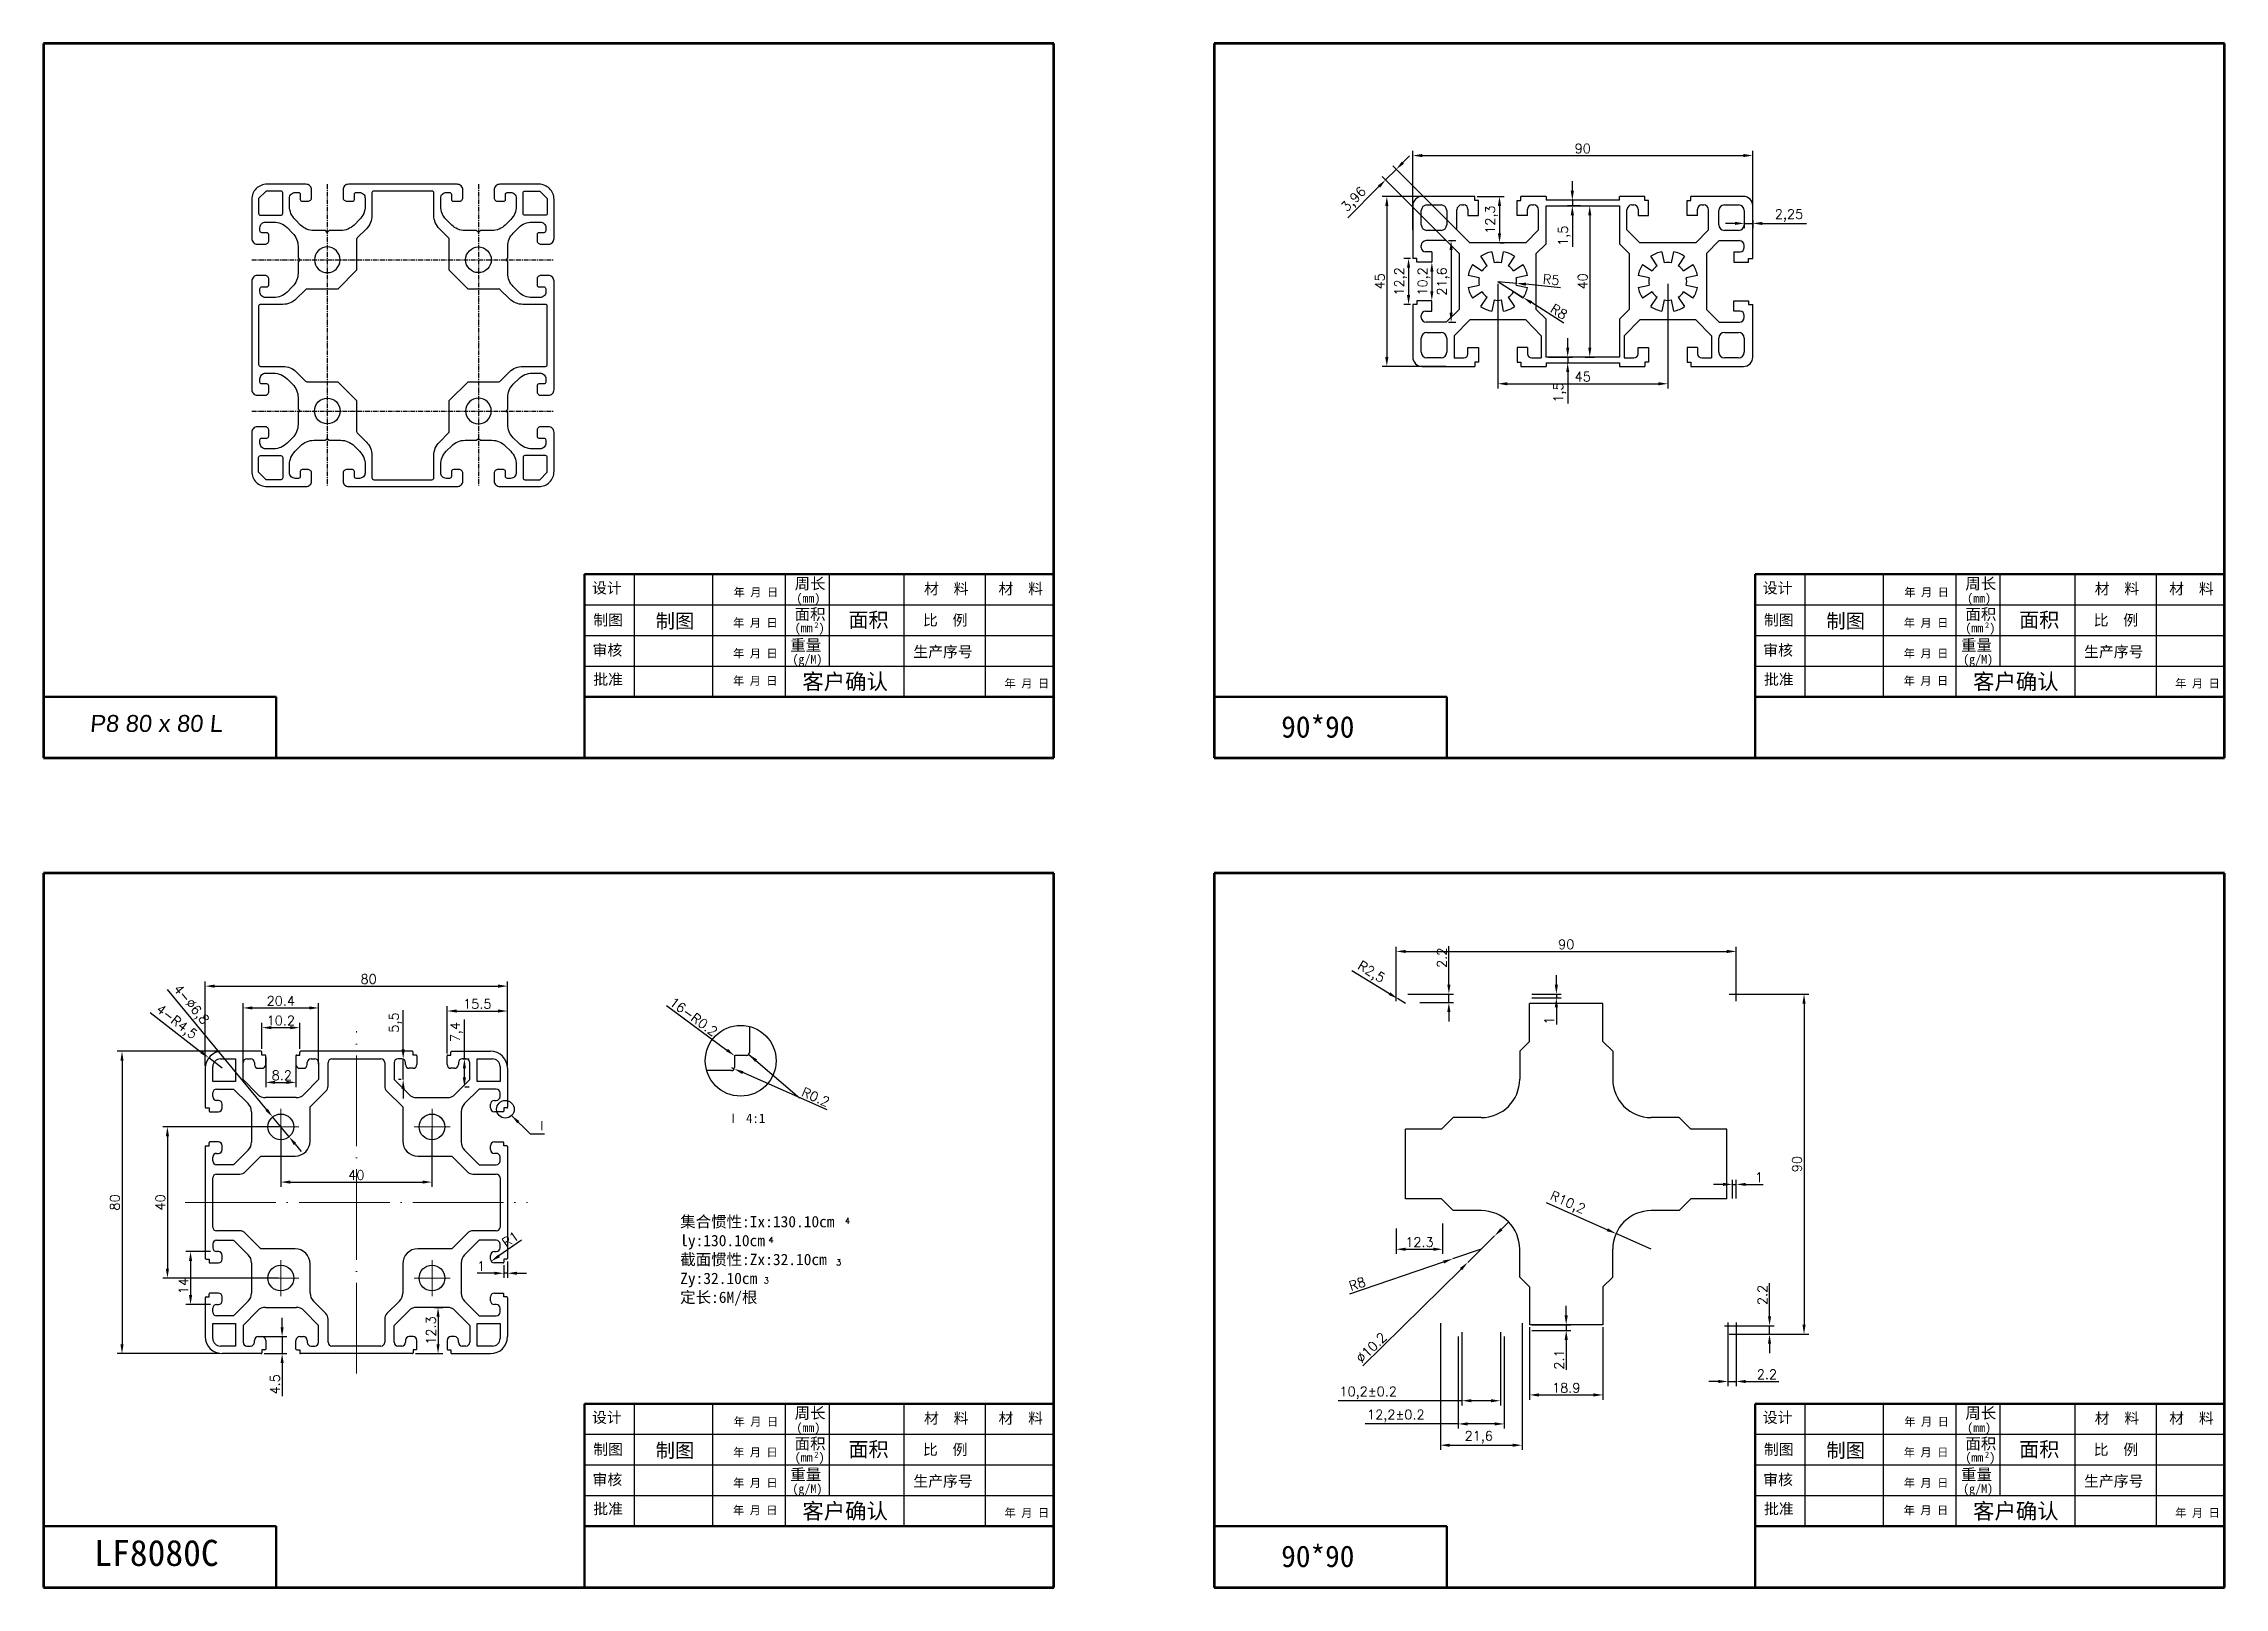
# Model space of a CAD drawing. Header units: millimetres. Extents: x 667 to 3290, y 428 to 2286.
# Drawn here: x 667 to 1244, y 811 to 1219 of the extents above; entities that cross this region are included whole.
import ezdxf

# ---------------------------------------------------------------- set-up
doc = ezdxf.new("R2010")
doc.units = ezdxf.units.MM
doc.linetypes.add('ACAD_ISO04W100', pattern=[30, 24, -3, 0, -3])
doc.linetypes.add('CENTER', pattern=[2, 1.25, -0.25, 0.25, -0.25])
for name, color, linetype, lineweight in [('biaozhu', 7, 'Continuous', 15), ('shixian', 7, 'Continuous', 30), ('zhongxinxian', 240, 'ACAD_ISO04W100', 15), ('实体1', 5, 'Continuous', 50), ('标注层', 210, 'Continuous', 0), ('粗实线', 130, 'Continuous', 30)]:
    doc.layers.add(name, color=color, linetype=linetype, lineweight=lineweight)
for name, color, linetype in [('CENT', 4, 'CENTER'), ('GF', 7, 'Continuous'), ('细线', 100, 'Continuous')]:
    doc.layers.add(name, color=color, linetype=linetype)
doc.styles.add('ROMANS', font='romans.shx', dxfattribs={"oblique": 5})
doc.styles.get("Standard").update_dxf_attribs({"font": 'txt', "bigfont": 'gbcbig.shx'})
doc.styles.add('宋体', font='', dxfattribs={"height": 2.5})
doc.styles.add('文字', font='')
doc.styles.get('宋体').set_extended_font_data('SimSun')
doc.styles.get('文字').set_extended_font_data('KaiTi_GB2312')
doc.dimstyles.new('ISO-25', dxfattribs={"dimtxt": 2.5, "dimasz": 2.5, "dimexe": 1.25, "dimexo": 0.625, "dimtad": 1, "dimtxsty": 'Standard', "dimcen": 2.5, "dimadec": 0, "dimazin": 0, "dimtfac": 1, "dimtmove": 0, "dimatfit": 3, "dimfxl": 1, "dimarcsym": 0})
doc.dimstyles.new('副本', dxfattribs={"dimtxt": 2.5, "dimasz": 2.5, "dimexe": 1.25, "dimexo": 0.625, "dimtad": 1, "dimdec": 1, "dimtxsty": 'Standard', "dimcen": 2.5, "dimadec": 0, "dimazin": 0, "dimtfac": 1, "dimtdec": 1, "dimtmove": 0, "dimatfit": 3, "dimfxl": 1, "dimarcsym": 0})

msp = doc.modelspace()

# ---------------------------------------------------------------- texts
at = {"color": 7, "attachment_point": 1}
for s, insert, char_height, width in [('{\\fSimHei|b0|i0|c134|p2;集合惯性:Ix:130.10cm ly:130.10cm\\P截面惯性:Zx:32.10cm Zy:32.10cm\\P定长:6M/根}', (835.814, 908.972), 3, 49.8852), ('4', (879.422, 908.49), 1.56, 6.46272), ('4', (859.177, 903.411), 1.56, 6.46272), ('3', (877.068, 897.485), 1.56, 6.46272), ('3', (857.953, 892.688), 1.56, 6.46272)]:
    msp.add_mtext(s, dxfattribs=dict(at, insert=insert, char_height=char_height, width=width))
at = {"layer": 'shixian', "color": 7, "char_height": 2.5, "attachment_point": 1}
for s, insert, width in [('{\\fFangSong_GB2312|b0|i0|c134|p49;Ⅰ 4:1 }', (848.126, 936.066), 20.23333), ('{\\fFangSong_GB2312|b0|i0|c134|p49;Ⅰ}', (797.49, 934.121), 2.57341)]:
    msp.add_mtext(s, dxfattribs=dict(at, insert=insert, width=width))
at = {"layer": '实体1'}
for s, height, style, p in [('设计', 2.88, '宋体', (812.494, 1073.702)), ('年 月 日', 2.16, '宋体', (849.959, 1072.918)), ('周长', 2.9952, '宋体', (866.11, 1074.798)), ('(mm)', 2.34, '文字', (866.561, 1071.261)), ('材  料', 2.88, '宋体', (900.336, 1073.479)), ('材  料', 2.88, '宋体', (920.055, 1073.479)), ('设计', 2.88, '宋体', (1122.307, 1073.702)), ('年 月 日', 2.16, '宋体', (1159.772, 1072.918)), ('周长', 2.9952, '宋体', (1175.924, 1074.798)), ('(mm)', 2.34, '文字', (1176.374, 1071.261)), ('材  料', 2.88, '宋体', (1210.149, 1073.479)), ('材  料', 2.88, '宋体', (1229.868, 1073.479)), ('制图', 2.88, '宋体', (812.8, 1065.235)), ('制图', 3.744, '宋体', (829.318, 1064.519)), ('面积', 2.9952, '宋体', (866.11, 1066.698)), ('面积', 3.8938, '宋体', (880.341, 1064.742)), ('比  例', 2.88, '宋体', (900.059, 1065.201)), ('制图', 2.88, '宋体', (1122.613, 1065.235)), ('制图', 3.744, '宋体', (1139.131, 1064.519)), ('面积', 2.9952, '宋体', (1175.924, 1066.698)), ('面积', 3.8938, '宋体', (1190.154, 1064.742)), ('比  例', 2.88, '宋体', (1209.872, 1065.201)), ('年 月 日', 2.16, '宋体', (849.825, 1064.818)), ('重量', 2.9952, '宋体', (864.961, 1058.52)), ('(mm )', 2.34, '文字', (866.098, 1063.398)), ('2', 1.544, '文字', (871.312, 1064.518)), ('年 月 日', 2.16, '宋体', (1159.638, 1064.818)), ('重量', 2.9952, '宋体', (1174.774, 1058.52)), ('(mm )', 2.34, '文字', (1175.911, 1063.398)), ('2', 1.544, '文字', (1181.125, 1064.518)), ('审核', 2.88, '宋体', (812.609, 1057.241)), ('年 月 日', 2.16, '宋体', (849.825, 1056.718)), ('(g/M)', 2.34, '文字', (865.508, 1055.095)), ('生产序号', 2.88, '宋体', (897.514, 1056.83)), ('审核', 2.88, '宋体', (1122.422, 1057.241)), ('年 月 日', 2.16, '宋体', (1159.638, 1056.718)), ('(g/M)', 2.34, '文字', (1175.321, 1055.095)), ('生产序号', 2.88, '宋体', (1207.327, 1056.83)), ('批准', 2.88, '宋体', (812.819, 1049.527)), ('年 月 日', 2.16, '宋体', (849.785, 1049.484)), ('客户确认', 4.1472, '宋体', (868.155, 1048.291)), ('年 月 日', 2.16, '宋体', (921.655, 1048.785)), ('批准', 2.88, '宋体', (1122.632, 1049.527)), ('年 月 日', 2.16, '宋体', (1159.598, 1049.484)), ('客户确认', 4.1472, '宋体', (1177.968, 1048.291)), ('年 月 日', 2.16, '宋体', (1231.468, 1048.785)), ('设计', 2.88, '宋体', (812.494, 854.247)), ('年 月 日', 2.16, '宋体', (849.959, 853.464)), ('周长', 2.9952, '宋体', (866.11, 855.344)), ('(mm)', 2.34, '文字', (866.561, 851.807)), ('材  料', 2.88, '宋体', (900.336, 854.024)), ('材  料', 2.88, '宋体', (920.055, 854.024)), ('设计', 2.88, '宋体', (1122.307, 854.247)), ('年 月 日', 2.16, '宋体', (1159.772, 853.464)), ('周长', 2.9952, '宋体', (1175.924, 855.344)), ('(mm)', 2.34, '文字', (1176.374, 851.807)), ('材  料', 2.88, '宋体', (1210.149, 854.024)), ('材  料', 2.88, '宋体', (1229.868, 854.024)), ('制图', 2.88, '宋体', (812.8, 845.78)), ('制图', 3.744, '宋体', (829.318, 845.064)), ('面积', 2.9952, '宋体', (866.11, 847.244)), ('面积', 3.8938, '宋体', (880.341, 845.287)), ('比  例', 2.88, '宋体', (900.059, 845.746)), ('制图', 2.88, '宋体', (1122.613, 845.78)), ('制图', 3.744, '宋体', (1139.131, 845.064)), ('面积', 2.9952, '宋体', (1175.924, 847.244)), ('面积', 3.8938, '宋体', (1190.154, 845.287)), ('比  例', 2.88, '宋体', (1209.872, 845.746)), ('年 月 日', 2.16, '宋体', (849.825, 845.364)), ('(mm )', 2.34, '文字', (866.098, 843.943)), ('2', 1.544, '文字', (871.312, 845.064)), ('年 月 日', 2.16, '宋体', (1159.638, 845.364)), ('(mm )', 2.34, '文字', (1175.911, 843.943)), ('2', 1.544, '文字', (1181.125, 845.064)), ('审核', 2.88, '宋体', (812.609, 837.787)), ('年 月 日', 2.16, '宋体', (849.825, 837.264)), ('重量', 2.9952, '宋体', (864.961, 839.065)), ('(g/M)', 2.34, '文字', (865.508, 835.64)), ('生产序号', 2.88, '宋体', (897.514, 837.375)), ('审核', 2.88, '宋体', (1122.422, 837.787)), ('年 月 日', 2.16, '宋体', (1159.638, 837.264)), ('重量', 2.9952, '宋体', (1174.774, 839.065)), ('(g/M)', 2.34, '文字', (1175.321, 835.64)), ('生产序号', 2.88, '宋体', (1207.327, 837.375)), ('批准', 2.88, '宋体', (812.819, 830.072)), ('年 月 日', 2.16, '宋体', (849.785, 830.029)), ('客户确认', 4.1472, '宋体', (868.155, 828.836)), ('年 月 日', 2.16, '宋体', (921.655, 829.33)), ('批准', 2.88, '宋体', (1122.632, 830.072)), ('年 月 日', 2.16, '宋体', (1159.598, 830.029)), ('客户确认', 4.1472, '宋体', (1177.968, 828.836)), ('年 月 日', 2.16, '宋体', (1231.468, 829.33))]:
    msp.add_text(s, height=height, dxfattribs=dict(at, style=style)).set_placement(p)
at = {"layer": '实体1', "color": 7, "style": '宋体'}
msp.add_text('LF8080C', height=6.912, dxfattribs=at).set_placement((680.77, 816.37))
at = {"layer": '标注层', "char_height": 5.4675, "width": 62.5968, "attachment_point": 1}
for insert in [(994.864, 1041.233), (994.864, 821.779)]:
    msp.add_mtext('{\\fKaiTi_GB2312|b0|i0|c134|p49;\\H1.042x;90*90}', dxfattribs=dict(at, insert=insert))
at = {"layer": '粗实线', "insert": (679.536, 1041.53), "char_height": 4.48243, "width": 39.87667, "attachment_point": 1, "style": 'ROMANS'}
msp.add_mtext('{\\fArial|b0|i0|c238|p34;P8 80 x 80 L}', dxfattribs=at)

# ---------------------------------------------------------------- blocks, each defined once
blk = doc.blocks.new('*D717')
at = {"layer": 'biaozhu', "color": 0, "lineweight": -2, "transparency": 16777216}
for p, q in [((700.08, 968.9), (726.37, 937.09)), ((732.3, 929.93), (727.96, 935.17)), ((733.89, 928), (735.48, 926.07))]:
    blk.add_line(p, q, dxfattribs=at)
at = {"layer": 'biaozhu', "color": 0, "transparency": 16777216}
for points in [[(726.69, 937.36), (726.05, 936.83), (727.96, 935.17)], [(734.21, 928.27), (733.57, 927.73), (732.3, 929.93)]]:
    blk.add_solid(points, dxfattribs=at)
at = {"layer": 'DEFPOINTS', "color": 0, "transparency": 16777216}
for p in [(727.96, 935.17), (732.3, 929.93)]:
    blk.add_point(p, dxfattribs=at)
at = {"layer": 'biaozhu', "color": 0, "lineweight": -3, "transparency": 16777216, "insert": (706.2, 964.77), "char_height": 2.5, "attachment_point": 5, "rotation": 309.57928}
blk.add_mtext('4-∅6,8', dxfattribs=at)
blk = doc.blocks.new('*D718')
at = {"layer": 'biaozhu', "color": 0, "lineweight": -2, "transparency": 16777216}
for p, q in [((726.13, 950.92), (726.13, 943.07)), ((734.13, 950.92), (734.13, 943.07)), ((728.63, 944.32), (731.63, 944.32))]:
    blk.add_line(p, q, dxfattribs=at)
at = {"layer": 'biaozhu', "color": 0, "transparency": 16777216}
for points in [[(728.63, 944.74), (728.63, 943.91), (726.13, 944.32)], [(731.63, 944.74), (731.63, 943.91), (734.13, 944.32)]]:
    blk.add_solid(points, dxfattribs=at)
at = {"layer": 'DEFPOINTS', "color": 0, "transparency": 16777216}
for p in [(726.13, 951.55), (734.13, 951.55), (734.13, 944.32)]:
    blk.add_point(p, dxfattribs=at)
at = {"layer": 'biaozhu', "color": 0, "lineweight": -3, "transparency": 16777216, "insert": (730.38, 946.2), "char_height": 2.5, "attachment_point": 5}
blk.add_mtext('8.2', dxfattribs=at)
blk = doc.blocks.new('*D719')
at = {"layer": 'biaozhu', "color": 0, "lineweight": -2, "transparency": 16777216}
for p, q in [((725.13, 953.17), (725.13, 960.05)), ((727.63, 958.8), (732.63, 958.8)), ((735.13, 953.17), (735.13, 960.05))]:
    blk.add_line(p, q, dxfattribs=at)
at = {"layer": 'biaozhu', "color": 0, "transparency": 16777216}
for points in [[(727.63, 959.22), (727.63, 958.39), (725.13, 958.8)], [(732.63, 959.22), (732.63, 958.39), (735.13, 958.8)]]:
    blk.add_solid(points, dxfattribs=at)
at = {"layer": 'DEFPOINTS', "color": 0, "transparency": 16777216}
for p in [(735.13, 958.8), (725.13, 952.55), (735.13, 952.55)]:
    blk.add_point(p, dxfattribs=at)
at = {"layer": 'biaozhu', "color": 0, "lineweight": -3, "transparency": 16777216, "insert": (730.13, 960.68), "char_height": 2.5, "attachment_point": 5}
blk.add_mtext('10.2', dxfattribs=at)
blk = doc.blocks.new('*D720')
at = {"layer": 'biaozhu', "color": 0, "lineweight": -2, "transparency": 16777216}
for p, q in [((710.13, 948.67), (710.13, 971.04)), ((712.63, 969.79), (787.63, 969.79)), ((790.13, 948.67), (790.13, 971.04))]:
    blk.add_line(p, q, dxfattribs=at)
at = {"layer": 'biaozhu', "color": 0, "transparency": 16777216}
for points in [[(712.63, 970.21), (712.63, 969.37), (710.13, 969.79)], [(787.63, 970.21), (787.63, 969.37), (790.13, 969.79)]]:
    blk.add_solid(points, dxfattribs=at)
at = {"layer": 'DEFPOINTS', "color": 0, "transparency": 16777216}
for p in [(790.13, 969.79), (710.13, 948.05), (790.13, 948.05)]:
    blk.add_point(p, dxfattribs=at)
at = {"layer": 'biaozhu', "color": 0, "lineweight": -3, "transparency": 16777216, "insert": (753.35, 971.66), "char_height": 2.5, "attachment_point": 5}
blk.add_mtext('80', dxfattribs=at)
blk = doc.blocks.new('*D721')
at = {"layer": 'biaozhu', "color": 0, "lineweight": -2, "transparency": 16777216}
for p, q in [((714.4, 952.55), (686.85, 952.55)), ((688.1, 950.05), (688.1, 875.05)), ((714.01, 872.55), (686.85, 872.55))]:
    blk.add_line(p, q, dxfattribs=at)
at = {"layer": 'biaozhu', "color": 0, "transparency": 16777216}
for points in [[(687.68, 950.05), (688.51, 950.05), (688.1, 952.55)], [(687.68, 875.05), (688.51, 875.05), (688.1, 872.55)]]:
    blk.add_solid(points, dxfattribs=at)
at = {"layer": 'DEFPOINTS', "color": 0, "transparency": 16777216}
for p in [(715.02, 952.55), (688.1, 872.55), (714.63, 872.55)]:
    blk.add_point(p, dxfattribs=at)
at = {"layer": 'biaozhu', "color": 0, "lineweight": -3, "transparency": 16777216, "insert": (686.22, 912.55), "char_height": 2.5, "attachment_point": 5, "rotation": 90}
blk.add_mtext('80', dxfattribs=at)
blk = doc.blocks.new('*D722')
at = {"layer": 'biaozhu', "color": 0, "lineweight": -2, "transparency": 16777216}
for p, q in [((695.51, 962.81), (709.09, 952.33)), ((714.63, 948.05), (711.07, 950.8))]:
    blk.add_line(p, q, dxfattribs=at)
at = {"layer": 'biaozhu', "color": 0, "transparency": 16777216}
blk.add_solid([(709.35, 952.66), (708.84, 952), (711.07, 950.8)], dxfattribs=at)
at = {"layer": 'DEFPOINTS', "color": 0, "transparency": 16777216}
for p in [(711.07, 950.8), (714.63, 948.05)]:
    blk.add_point(p, dxfattribs=at)
at = {"layer": 'biaozhu', "color": 0, "lineweight": -3, "transparency": 16777216, "insert": (702.39, 960.13), "char_height": 2.5, "attachment_point": 5, "rotation": 322.32235}
blk.add_mtext('4-R4,5', dxfattribs=at)
blk = doc.blocks.new('*D723')
at = {"layer": 'biaozhu', "color": 0, "lineweight": -2, "transparency": 16777216}
for p, q in [((720.13, 949.17), (720.13, 965.27)), ((722.63, 964.02), (737.63, 964.02)), ((740.13, 949.17), (740.13, 965.27))]:
    blk.add_line(p, q, dxfattribs=at)
at = {"layer": 'biaozhu', "color": 0, "transparency": 16777216}
for points in [[(722.63, 964.43), (722.63, 963.6), (720.13, 964.02)], [(737.63, 964.43), (737.63, 963.6), (740.13, 964.02)]]:
    blk.add_solid(points, dxfattribs=at)
at = {"layer": 'DEFPOINTS', "color": 0, "transparency": 16777216}
for p in [(740.13, 964.02), (720.13, 948.55), (740.13, 948.55)]:
    blk.add_point(p, dxfattribs=at)
at = {"layer": 'biaozhu', "color": 0, "lineweight": -3, "transparency": 16777216, "insert": (730.13, 965.89), "char_height": 2.5, "attachment_point": 5}
blk.add_mtext('20.4', dxfattribs=at)
blk = doc.blocks.new('*D724')
at = {"layer": 'biaozhu', "color": 0, "lineweight": -2, "transparency": 16777216}
for p, q in [((729.51, 932.55), (698.87, 932.55)), ((700.12, 930.05), (700.12, 895.05)), ((729.51, 892.55), (698.87, 892.55))]:
    blk.add_line(p, q, dxfattribs=at)
at = {"layer": 'biaozhu', "color": 0, "transparency": 16777216}
for points in [[(699.7, 930.05), (700.53, 930.05), (700.12, 932.55)], [(699.7, 895.05), (700.53, 895.05), (700.12, 892.55)]]:
    blk.add_solid(points, dxfattribs=at)
at = {"layer": 'DEFPOINTS', "color": 0, "transparency": 16777216}
for p in [(730.13, 932.55), (700.12, 892.55), (730.13, 892.55)]:
    blk.add_point(p, dxfattribs=at)
at = {"layer": 'biaozhu', "color": 0, "lineweight": -3, "transparency": 16777216, "insert": (698.24, 912.55), "char_height": 2.5, "attachment_point": 5, "rotation": 90}
blk.add_mtext('40', dxfattribs=at)
blk = doc.blocks.new('*D725')
at = {"layer": 'biaozhu', "color": 0, "lineweight": -2, "transparency": 16777216}
for p, q in [((762.51, 953.05), (762.51, 963.46)), ((762.01, 950.55), (761.26, 950.55)), ((762.51, 945.06), (762.51, 950.55)), ((762.01, 945.06), (761.26, 945.06)), ((762.51, 942.56), (762.51, 940.06))]:
    blk.add_line(p, q, dxfattribs=at)
at = {"layer": 'biaozhu', "color": 0, "transparency": 16777216}
for points in [[(762.09, 953.05), (762.92, 953.05), (762.51, 950.55)], [(762.09, 942.56), (762.92, 942.56), (762.51, 945.06)]]:
    blk.add_solid(points, dxfattribs=at)
at = {"layer": 'DEFPOINTS', "color": 0, "transparency": 16777216}
for p in [(762.63, 950.55), (762.51, 945.06), (762.63, 945.06)]:
    blk.add_point(p, dxfattribs=at)
at = {"layer": 'biaozhu', "color": 0, "lineweight": -3, "transparency": 16777216, "insert": (760.42, 960.13), "char_height": 2.5, "attachment_point": 5, "rotation": 90}
blk.add_mtext('5,5', dxfattribs=at)
blk = doc.blocks.new('*D726')
at = {"layer": 'biaozhu', "color": 0, "lineweight": -2, "transparency": 16777216}
for p, q in [((778.71, 950.55), (778.71, 960.96)), ((778.26, 950.55), (779.96, 950.55)), ((778.71, 945.62), (778.71, 948.05)), ((778.83, 943.12), (779.96, 943.12))]:
    blk.add_line(p, q, dxfattribs=at)
at = {"layer": 'biaozhu', "color": 0, "transparency": 16777216}
for points in [[(778.29, 948.05), (779.12, 948.05), (778.71, 950.55)], [(778.29, 945.62), (779.12, 945.62), (778.71, 943.12)]]:
    blk.add_solid(points, dxfattribs=at)
at = {"layer": 'DEFPOINTS', "color": 0, "transparency": 16777216}
for p in [(777.63, 950.55), (778.21, 943.12), (778.71, 943.12)]:
    blk.add_point(p, dxfattribs=at)
at = {"layer": 'biaozhu', "color": 0, "lineweight": -3, "transparency": 16777216, "insert": (776.62, 957.63), "char_height": 2.5, "attachment_point": 5, "rotation": 90}
blk.add_mtext('7,4', dxfattribs=at)
blk = doc.blocks.new('*D727')
at = {"layer": 'biaozhu', "color": 0, "lineweight": -2, "transparency": 16777216}
for p, q in [((730.13, 931.92), (730.13, 916.69)), ((770.13, 931.92), (770.13, 916.69)), ((732.63, 917.94), (767.63, 917.94))]:
    blk.add_line(p, q, dxfattribs=at)
at = {"layer": 'biaozhu', "color": 0, "transparency": 16777216}
for points in [[(732.63, 918.36), (732.63, 917.53), (730.13, 917.94)], [(767.63, 918.36), (767.63, 917.53), (770.13, 917.94)]]:
    blk.add_solid(points, dxfattribs=at)
at = {"layer": 'DEFPOINTS', "color": 0, "transparency": 16777216}
for p in [(730.13, 932.55), (770.13, 932.55), (770.13, 917.94)]:
    blk.add_point(p, dxfattribs=at)
at = {"layer": 'biaozhu', "color": 0, "lineweight": -3, "transparency": 16777216, "insert": (750.13, 919.82), "char_height": 2.5, "attachment_point": 5}
blk.add_mtext('40', dxfattribs=at)
blk = doc.blocks.new('*D728')
at = {"layer": 'biaozhu', "color": 0, "lineweight": -2, "transparency": 16777216}
for p, q in [((770.76, 884.8), (772.99, 884.8)), ((771.74, 882.3), (771.74, 875.05)), ((765.76, 872.55), (772.99, 872.55))]:
    blk.add_line(p, q, dxfattribs=at)
at = {"layer": 'biaozhu', "color": 0, "transparency": 16777216}
for points in [[(771.32, 882.3), (772.16, 882.3), (771.74, 884.8)], [(771.32, 875.05), (772.16, 875.05), (771.74, 872.55)]]:
    blk.add_solid(points, dxfattribs=at)
at = {"layer": 'DEFPOINTS', "color": 0, "transparency": 16777216}
for p in [(770.13, 884.8), (765.13, 872.55), (771.74, 872.55)]:
    blk.add_point(p, dxfattribs=at)
at = {"layer": 'biaozhu', "color": 0, "lineweight": -3, "transparency": 16777216, "insert": (769.86, 878.67), "char_height": 2.5, "attachment_point": 5, "rotation": 90}
blk.add_mtext('12.3', dxfattribs=at)
blk = doc.blocks.new('*D729')
at = {"layer": 'biaozhu', "color": 0, "lineweight": -2, "transparency": 16777216}
for p, q in [((730.47, 879.55), (730.47, 882.05)), ((724.76, 877.05), (731.72, 877.05)), ((725.76, 872.55), (731.72, 872.55)), ((730.47, 877.05), (730.47, 872.55)), ((730.47, 870.05), (730.47, 861.3))]:
    blk.add_line(p, q, dxfattribs=at)
at = {"layer": 'biaozhu', "color": 0, "transparency": 16777216}
for points in [[(730.06, 879.55), (730.89, 879.55), (730.47, 877.05)], [(730.06, 870.05), (730.89, 870.05), (730.47, 872.55)]]:
    blk.add_solid(points, dxfattribs=at)
at = {"layer": 'DEFPOINTS', "color": 0, "transparency": 16777216}
for p in [(724.13, 877.05), (725.13, 872.55), (730.47, 872.55)]:
    blk.add_point(p, dxfattribs=at)
at = {"layer": 'biaozhu', "color": 0, "lineweight": -3, "transparency": 16777216, "insert": (728.6, 864.42), "char_height": 2.5, "attachment_point": 5, "rotation": 90}
blk.add_mtext('4.5', dxfattribs=at)
blk = doc.blocks.new('*D730')
at = {"layer": 'biaozhu', "color": 0, "lineweight": -2, "transparency": 16777216}
for p, q in [((789.13, 895.92), (789.13, 892.57)), ((790.13, 896.92), (790.13, 892.57)), ((786.63, 893.82), (782.05, 893.82)), ((790.13, 893.82), (789.13, 893.82)), ((792.63, 893.82), (795.13, 893.82))]:
    blk.add_line(p, q, dxfattribs=at)
at = {"layer": 'biaozhu', "color": 0, "transparency": 16777216}
for points in [[(786.63, 894.23), (786.63, 893.4), (789.13, 893.82)], [(792.63, 894.23), (792.63, 893.4), (790.13, 893.82)]]:
    blk.add_solid(points, dxfattribs=at)
at = {"layer": 'DEFPOINTS', "color": 0, "transparency": 16777216}
for p in [(789.13, 896.55), (790.13, 897.55), (789.13, 893.82)]:
    blk.add_point(p, dxfattribs=at)
at = {"layer": 'biaozhu', "color": 0, "lineweight": -3, "transparency": 16777216, "insert": (783.09, 895.69), "char_height": 2.5, "attachment_point": 5}
blk.add_mtext('1', dxfattribs=at)
blk = doc.blocks.new('*D731')
at = {"layer": 'biaozhu', "color": 0, "lineweight": -2, "transparency": 16777216}
for p, q in [((711.51, 899.55), (704.99, 899.55)), ((706.24, 897.05), (706.24, 888.05)), ((711.51, 885.55), (704.99, 885.55))]:
    blk.add_line(p, q, dxfattribs=at)
at = {"layer": 'biaozhu', "color": 0, "transparency": 16777216}
for points in [[(705.82, 897.05), (706.66, 897.05), (706.24, 899.55)], [(705.82, 888.05), (706.66, 888.05), (706.24, 885.55)]]:
    blk.add_solid(points, dxfattribs=at)
at = {"layer": 'DEFPOINTS', "color": 0, "transparency": 16777216}
for p in [(712.13, 899.55), (706.24, 885.55), (712.13, 885.55)]:
    blk.add_point(p, dxfattribs=at)
at = {"layer": 'biaozhu', "color": 0, "lineweight": -3, "transparency": 16777216, "insert": (704.37, 890.39), "char_height": 2.5, "attachment_point": 5, "rotation": 90}
blk.add_mtext('14', dxfattribs=at)
blk = doc.blocks.new('*D904')
at = {"layer": 'biaozhu', "color": 0, "lineweight": -2, "transparency": 16777216}
for p, q in [((849.36, 948.23), (850.09, 947.91)), ((874.73, 937.05), (852.38, 946.9))]:
    blk.add_line(p, q, dxfattribs=at)
at = {"layer": 'biaozhu', "color": 0, "transparency": 16777216}
blk.add_solid([(852.55, 947.28), (852.21, 946.52), (850.09, 947.91)], dxfattribs=at)
at = {"layer": 'DEFPOINTS', "color": 0, "transparency": 16777216}
for p in [(849.36, 948.23), (850.09, 947.91)]:
    blk.add_point(p, dxfattribs=at)
at = {"layer": 'biaozhu', "color": 0, "transparency": 16777216, "insert": (871.68, 940.45), "char_height": 2.5, "attachment_point": 5, "rotation": 336.22203}
blk.add_mtext('R0.2', dxfattribs=at)
blk = doc.blocks.new('*D732')
at = {"layer": 'biaozhu', "color": 0, "lineweight": -2, "transparency": 16777216}
for p, q in [((832.22, 964.65), (848.2, 952.85)), ((850.29, 951.31), (850.21, 951.37))]:
    blk.add_line(p, q, dxfattribs=at)
at = {"layer": 'biaozhu', "color": 0, "transparency": 16777216}
blk.add_solid([(848.45, 953.19), (847.96, 952.52), (850.21, 951.37)], dxfattribs=at)
at = {"layer": 'DEFPOINTS', "color": 0, "transparency": 16777216}
for p in [(850.21, 951.37), (850.29, 951.31)]:
    blk.add_point(p, dxfattribs=at)
at = {"layer": 'biaozhu', "color": 0, "transparency": 16777216, "insert": (839.37, 961.7), "char_height": 2.5, "attachment_point": 5, "rotation": 323.57428}
blk.add_mtext('16-R0.2', dxfattribs=at)
blk = doc.blocks.new('*D905')
at = {"layer": 'biaozhu', "color": 0, "lineweight": -2, "transparency": 16777216}
blk.add_line((793.82, 902.6), (787.86, 898.41), dxfattribs=at)
at = {"layer": 'biaozhu', "color": 0, "transparency": 16777216}
blk.add_solid([(787.62, 898.75), (788.1, 898.07), (785.81, 896.97)], dxfattribs=at)
at = {"layer": 'DEFPOINTS', "color": 0, "transparency": 16777216}
for p in [(785.81, 896.97), (786.63, 897.55)]:
    blk.add_point(p, dxfattribs=at)
at = {"layer": 'biaozhu', "color": 0, "transparency": 16777216, "insert": (790.87, 902.82), "char_height": 2.5, "attachment_point": 5, "rotation": 35.11927}
blk.add_mtext('R1', dxfattribs=at)
blk = doc.blocks.new('*D906')
at = {"layer": 'biaozhu', "color": 0, "lineweight": -2, "transparency": 16777216}
for p, q in [((774.13, 951.97), (774.13, 964.45)), ((790.13, 948.67), (790.13, 964.45)), ((776.63, 963.2), (787.63, 963.2))]:
    blk.add_line(p, q, dxfattribs=at)
at = {"layer": 'biaozhu', "color": 0, "transparency": 16777216}
for points in [[(776.63, 963.62), (776.63, 962.79), (774.13, 963.2)], [(787.63, 963.62), (787.63, 962.79), (790.13, 963.2)]]:
    blk.add_solid(points, dxfattribs=at)
at = {"layer": 'DEFPOINTS', "color": 0, "transparency": 16777216}
for p in [(790.13, 963.2), (774.13, 951.35), (790.13, 948.05)]:
    blk.add_point(p, dxfattribs=at)
at = {"layer": 'biaozhu', "color": 0, "lineweight": -3, "transparency": 16777216, "insert": (782.13, 965.08), "char_height": 2.5, "attachment_point": 5}
blk.add_mtext('15.5', dxfattribs=at)
blk = doc.blocks.new('001.0021.002.00')
for points in [[(4.15, -58.5, 0.414214), (5.65, -60), (34.35, -60, 0.414214), (35.85, -58.5), (35.85, -56.45, 0.424695), (34.85, -55.5), (33.35, -55.5, 0.414214), (32.85, -56), (32.85, -57.32, -0.414214), (32.35, -57.82), (31.5, -57.82, -0.414214), (30, -56.32), (30, -54.19, -0.198912), (31.46, -50.66), (32.91, -49.21, -0.198912), (36.44, -47.75), (39.5, -47.75), (40, -47.25), (40.5, -47.75), (43.56, -47.75, -0.198912), (47.09, -49.21), (48.54, -50.66, -0.198912), (50, -54.19), (50, -56.32, -0.414214), (48.5, -57.82), (47.65, -57.82, -0.414214), (47.15, -57.32), (47.15, -56, 0.414214), (46.65, -55.5), (45.15, -55.5, 0.424695), (44.15, -56.45), (44.15, -58.5, 0.414214), (45.65, -60), (56, -60, 0.414214), (60, -56), (60, -45.65, 0.414214), (58.5, -44.15), (56.5, -44.15, 0.414214), (55.5, -45.15), (55.5, -46.65, 0.414214), (56, -47.15), (57.32, -47.15, -0.414214), (57.82, -47.65), (57.82, -48.5, -0.414214), (56.32, -50), (54.19, -50, -0.198912), (50.66, -48.54), (49.21, -47.09, -0.198912), (47.75, -43.56), (47.75, -40.5), (47.25, -40), (47.75, -39.5), (47.75, -36.44, -0.198912), (49.21, -32.91), (50.66, -31.46, -0.198912), (54.19, -30), (56.32, -30, -0.414214), (57.82, -31.5), (57.82, -32.35, -0.414214), (57.32, -32.85), (56, -32.85, 0.414214), (55.5, -33.35), (55.5, -34.85, 0.414214), (56.5, -35.85), (58.5, -35.85, 0.414214), (60, -34.35), (60, -5.65, 0.414214), (58.5, -4.15), (56.5, -4.15, 0.414214), (55.5, -5.15), (55.5, -6.65, 0.414214), (56, -7.15), (57.32, -7.15, -0.414214), (57.82, -7.65), (57.82, -8.5, -0.414214), (56.32, -10), (54.19, -10, -0.198912), (50.66, -8.54), (49.21, -7.09, -0.198912), (47.75, -3.56), (47.75, -0.5), (47.25, 0), (47.75, 0.5), (47.75, 3.56, -0.198912), (49.21, 7.09), (50.66, 8.54, -0.198912), (54.19, 10), (56.32, 10, -0.414214), (57.82, 8.5), (57.82, 7.65, -0.414214), (57.32, 7.15), (56, 7.15, 0.414214), (55.5, 6.65), (55.5, 5.15, 0.414214), (56.5, 4.15), (58.5, 4.15, 0.414214), (60, 5.65), (60, 16, 0.414214), (56, 20), (45.65, 20, 0.414214), (44.15, 18.5), (44.15, 16.45, 0.424695), (45.15, 15.5), (46.65, 15.5, 0.414214), (47.15, 16), (47.15, 17.32, -0.414214), (47.65, 17.82), (48.5, 17.82, -0.414214), (50, 16.32), (50, 14.19, -0.198912), (48.54, 10.66), (47.09, 9.21, -0.198912), (43.56, 7.75), (40.5, 7.75), (40, 7.25), (39.5, 7.75), (36.44, 7.75, -0.198912), (32.91, 9.21), (31.46, 10.66, -0.198912), (30, 14.19), (30, 16.32, -0.414214), (31.5, 17.82), (32.35, 17.82, -0.414214), (32.85, 17.32), (32.85, 16, 0.414214), (33.35, 15.5), (34.85, 15.5, 0.424695), (35.85, 16.45), (35.85, 18.5, 0.414214), (34.35, 20), (5.65, 20, 0.414214), (4.15, 18.5), (4.15, 16.5, 0.414214), (5.15, 15.5), (6.65, 15.5, 0.414214), (7.15, 16), (7.15, 17.32, -0.414214), (7.65, 17.82), (8.5, 17.82, -0.414214), (10, 16.32), (10, 14.19, -0.198912), (8.54, 10.66), (7.09, 9.21, -0.198912), (3.56, 7.75), (0.5, 7.75), (0, 7.25), (-0.5, 7.75), (-3.56, 7.75, -0.198912), (-7.09, 9.21), (-8.54, 10.66, -0.198912), (-10, 14.19), (-10, 16.32, -0.414214), (-8.5, 17.82), (-7.65, 17.82, -0.414214), (-7.15, 17.32), (-7.15, 16, 0.414214), (-6.65, 15.5), (-5.15, 15.5, 0.414214), (-4.15, 16.5), (-4.15, 18.5, 0.414214), (-5.65, 20), (-16, 20, 0.414214), (-20, 16), (-20, 5.65, 0.414214), (-18.5, 4.15), (-16.45, 4.15, 0.424695), (-15.5, 5.15), (-15.5, 6.65, 0.414214), (-16, 7.15), (-17.32, 7.15, -0.414214), (-17.82, 7.65), (-17.82, 8.5, -0.414214), (-16.32, 10), (-14.19, 10, -0.198912), (-10.66, 8.54), (-9.21, 7.09, -0.198912), (-7.75, 3.56), (-7.75, 0.5), (-7.25, 0), (-7.75, -0.5), (-7.75, -3.56, -0.198912), (-9.21, -7.09), (-10.66, -8.54, -0.198912), (-14.19, -10), (-16.32, -10, -0.414214), (-17.82, -8.5), (-17.82, -7.65, -0.414214), (-17.32, -7.15), (-16, -7.15, 0.414214), (-15.5, -6.65), (-15.5, -5.15, 0.424695), (-16.45, -4.15), (-18.5, -4.15, 0.414214), (-20, -5.65), (-20, -34.35, 0.414214), (-18.5, -35.85), (-16.45, -35.85, 0.424695), (-15.5, -34.85), (-15.5, -33.35, 0.414214), (-16, -32.85), (-17.32, -32.85, -0.414214), (-17.82, -32.35), (-17.82, -31.5, -0.414214), (-16.32, -30), (-14.19, -30, -0.198912), (-10.66, -31.46), (-9.21, -32.91, -0.198912), (-7.75, -36.44), (-7.75, -39.5), (-7.25, -40), (-7.75, -40.5), (-7.75, -43.56, -0.198912), (-9.21, -47.09), (-10.66, -48.54, -0.198912), (-14.19, -50), (-16.32, -50, -0.414214), (-17.82, -48.5), (-17.82, -47.65, -0.414214), (-17.32, -47.15), (-16, -47.15, 0.414214), (-15.5, -46.65), (-15.5, -45.15, 0.424695), (-16.45, -44.15), (-18.5, -44.15, 0.414214), (-20, -45.65), (-20, -56, 0.414214), (-16, -60), (-5.65, -60, 0.414214), (-4.15, -58.5), (-4.15, -56.5, 0.414214), (-5.15, -55.5), (-6.65, -55.5, 0.414214), (-7.15, -56), (-7.15, -57.32, -0.414214), (-7.65, -57.82), (-8.5, -57.82, -0.414214), (-10, -56.32), (-10, -54.19, -0.198912), (-8.54, -50.66), (-7.09, -49.21, -0.198912), (-3.56, -47.75), (-0.5, -47.75), (0, -47.25), (0.5, -47.75), (3.56, -47.75, -0.198912), (7.09, -49.21), (8.54, -50.66, -0.198912), (10, -54.19), (10, -56.32, -0.414214), (8.5, -57.82), (7.65, -57.82, -0.414214), (7.15, -57.32), (7.15, -56, 0.414214), (6.65, -55.5), (5.15, -55.5, 0.414214), (4.15, -56.5)], [(45.42, -32.25, 0.198912), (45.78, -32.1), (48.21, -29.66, -0.198912), (51.75, -28.2), (57.7, -28.2, 0.414214), (58.2, -27.7), (58.2, -12.3, 0.414214), (57.7, -11.8), (51.75, -11.8, -0.198912), (48.21, -10.34), (45.78, -7.9, 0.198912), (45.42, -7.75), (37.25, -7.75), (32.25, -2.75), (32.25, 5.42, 0.198912), (32.1, 5.78), (29.66, 8.21, -0.198912), (28.2, 11.75), (28.2, 17.7, 0.414214), (27.7, 18.2), (12.3, 18.2, 0.414214), (11.8, 17.7), (11.8, 11.75, -0.198912), (10.34, 8.21), (7.9, 5.78, 0.198912), (7.75, 5.42), (7.75, -2.75), (2.75, -7.75), (-5.42, -7.75, 0.198912), (-5.78, -7.9), (-8.21, -10.34, -0.198912), (-11.75, -11.8), (-17.7, -11.8, 0.414214), (-18.2, -12.3), (-18.2, -27.7, 0.414214), (-17.7, -28.2), (-11.75, -28.2, -0.198912), (-8.21, -29.66), (-5.78, -32.1, 0.198912), (-5.42, -32.25), (2.75, -32.25), (7.75, -37.25), (7.75, -45.42, 0.198912), (7.9, -45.78), (10.34, -48.21, -0.198912), (11.8, -51.75), (11.8, -57.7, 0.414214), (12.3, -58.2), (27.7, -58.2, 0.414214), (28.2, -57.7), (28.2, -51.75, -0.198912), (29.66, -48.21), (32.1, -45.78, 0.198912), (32.25, -45.42), (32.25, -37.25), (37.25, -32.25)], [(-12.3, 18.2), (-16.2, 18.2), (-18.2, 16.2), (-18.2, 12.3, 0.414214), (-17.7, 11.8), (-12.3, 11.8, 0.414214), (-11.8, 12.3), (-11.8, 17.7, 0.414214)], [(52.3, 18.2), (56.2, 18.2), (58.2, 16.2), (58.2, 12.3, -0.414214), (57.7, 11.8), (52.3, 11.8, -0.414214), (51.8, 12.3), (51.8, 17.7, -0.414214)], [(2.4, -2.4, 0.414214), (2.4, 2.4, 0.414214), (-2.4, 2.4, 0.414214), (-2.4, -2.4, 0.414214)], [(37.6, -2.4, -0.414214), (37.6, 2.4, -0.414214), (42.4, 2.4, -0.414214), (42.4, -2.4, -0.414214)], [(2.4, -37.6, -0.414214), (2.4, -42.4, -0.414214), (-2.4, -42.4, -0.414214), (-2.4, -37.6, -0.414214)], [(37.6, -37.6, 0.414214), (37.6, -42.4, 0.414214), (42.4, -42.4, 0.414214), (42.4, -37.6, 0.414214)], [(-12.3, -58.2), (-16.2, -58.2), (-18.2, -56.2), (-18.2, -52.3, -0.414214), (-17.7, -51.8), (-12.3, -51.8, -0.414214), (-11.8, -52.3), (-11.8, -57.7, -0.414214)], [(52.3, -58.2), (56.2, -58.2), (58.2, -56.2), (58.2, -52.3, 0.414214), (57.7, -51.8), (52.3, -51.8, 0.414214), (51.8, -52.3), (51.8, -57.7, 0.414214)]]:
    blk.add_lwpolyline(points, format="xyb", close=True)
at = {"layer": 'CENT'}
for p, q in [((0, 20), (0, -60)), ((40, 20), (40, -60)), ((-20, 0), (60, 0)), ((-20, -40), (60, -40))]:
    blk.add_line(p, q, dxfattribs=at)
blk = doc.blocks.new('*D965')
at = {"color": 0, "lineweight": -2, "transparency": 16777216}
for p, q in [((1025.29, 965.82), (1025.29, 980.22)), ((1027.79, 978.97), (1112.79, 978.97)), ((1115.29, 965.82), (1115.29, 980.22))]:
    blk.add_line(p, q, dxfattribs=at)
at = {"color": 0, "transparency": 16777216}
for points in [[(1027.79, 979.38), (1027.79, 978.55), (1025.29, 978.97)], [(1112.79, 979.38), (1112.79, 978.55), (1115.29, 978.97)]]:
    blk.add_solid(points, dxfattribs=at)
at = {"layer": 'DEFPOINTS', "color": 0, "transparency": 16777216}
for p in [(1115.29, 978.97), (1025.29, 965.19), (1115.29, 965.19)]:
    blk.add_point(p, dxfattribs=at)
at = {"color": 0, "transparency": 16777216, "insert": (1070.29, 980.84), "char_height": 2.5, "attachment_point": 5}
blk.add_mtext('90', dxfattribs=at)
blk = doc.blocks.new('*D966')
at = {"color": 0, "lineweight": -2, "transparency": 16777216}
for p, q in [((1113.41, 967.69), (1134.48, 967.69)), ((1133.23, 965.19), (1133.23, 880.19)), ((1113.41, 877.69), (1134.48, 877.69))]:
    blk.add_line(p, q, dxfattribs=at)
at = {"color": 0, "transparency": 16777216}
for points in [[(1132.81, 965.19), (1133.64, 965.19), (1133.23, 967.69)], [(1132.81, 880.19), (1133.64, 880.19), (1133.23, 877.69)]]:
    blk.add_solid(points, dxfattribs=at)
at = {"layer": 'DEFPOINTS', "color": 0, "transparency": 16777216}
for p in [(1112.79, 967.69), (1112.79, 877.69), (1133.23, 877.69)]:
    blk.add_point(p, dxfattribs=at)
at = {"color": 0, "transparency": 16777216, "insert": (1131.35, 922.69), "char_height": 2.5, "attachment_point": 5, "rotation": 90}
blk.add_mtext('90', dxfattribs=at)
blk = doc.blocks.new('*D967')
at = {"color": 0, "lineweight": -2, "transparency": 16777216}
for p, q in [((1042.69, 878.19), (1042.69, 858.84)), ((1052.89, 878.19), (1052.89, 858.84)), ((1042.69, 860.09), (1009.97, 860.09)), ((1050.39, 860.09), (1045.19, 860.09))]:
    blk.add_line(p, q, dxfattribs=at)
at = {"color": 0, "transparency": 16777216}
for points in [[(1045.19, 860.51), (1045.19, 859.68), (1042.69, 860.09)], [(1050.39, 860.51), (1050.39, 859.68), (1052.89, 860.09)]]:
    blk.add_solid(points, dxfattribs=at)
at = {"layer": 'DEFPOINTS', "color": 0, "transparency": 16777216}
for p in [(1042.69, 878.82), (1052.89, 878.82), (1052.89, 860.09)]:
    blk.add_point(p, dxfattribs=at)
at = {"color": 0, "transparency": 16777216, "insert": (1017.89, 862.18), "char_height": 2.5, "attachment_point": 5}
blk.add_mtext('10,2%%p0.2', dxfattribs=at)
blk = doc.blocks.new('*D968')
at = {"color": 0, "lineweight": -2, "transparency": 16777216}
for p, q in [((1041.69, 877.07), (1041.69, 852.7)), ((1053.89, 877.07), (1053.89, 852.7)), ((1041.69, 853.95), (1017.08, 853.95)), ((1051.39, 853.95), (1044.19, 853.95))]:
    blk.add_line(p, q, dxfattribs=at)
at = {"color": 0, "transparency": 16777216}
for points in [[(1044.19, 854.37), (1044.19, 853.54), (1041.69, 853.95)], [(1051.39, 854.37), (1051.39, 853.54), (1053.89, 853.95)]]:
    blk.add_solid(points, dxfattribs=at)
at = {"layer": 'DEFPOINTS', "color": 0, "transparency": 16777216}
for p in [(1041.69, 877.69), (1053.89, 877.69), (1053.89, 853.95)]:
    blk.add_point(p, dxfattribs=at)
at = {"color": 0, "transparency": 16777216, "insert": (1025.2, 856.04), "char_height": 2.5, "attachment_point": 5}
blk.add_mtext('12,2%%p0.2', dxfattribs=at)
blk = doc.blocks.new('*D969')
at = {"color": 0, "lineweight": -2, "transparency": 16777216}
for p, q in [((1053.13, 905.46), (1054.91, 907.22)), ((1051.35, 903.71), (1044.23, 896.68)), ((1016.45, 869.28), (1042.45, 894.93))]:
    blk.add_line(p, q, dxfattribs=at)
at = {"color": 0, "transparency": 16777216}
for points in [[(1052.84, 905.76), (1053.42, 905.17), (1051.35, 903.71)], [(1042.16, 895.22), (1042.74, 894.63), (1044.23, 896.68)]]:
    blk.add_solid(points, dxfattribs=at)
at = {"layer": 'DEFPOINTS', "color": 0, "transparency": 16777216}
for p in [(1051.35, 903.71), (1044.23, 896.68)]:
    blk.add_point(p, dxfattribs=at)
at = {"color": 0, "transparency": 16777216, "insert": (1018.7, 874.13), "char_height": 2.5, "attachment_point": 5, "rotation": 44.61136}
blk.add_mtext('%%c10.2', dxfattribs=at)
blk = doc.blocks.new('*D970')
at = {"color": 0, "lineweight": -2, "transparency": 16777216}
for p, q in [((1013.03, 888.35), (1037.85, 896.81)), ((1047.79, 900.19), (1040.22, 897.61))]:
    blk.add_line(p, q, dxfattribs=at)
at = {"color": 0, "transparency": 16777216}
blk.add_solid([(1037.72, 897.2), (1037.98, 896.41), (1040.22, 897.61)], dxfattribs=at)
at = {"layer": 'DEFPOINTS', "color": 0, "transparency": 16777216}
for p in [(1040.22, 897.61), (1047.79, 900.19)]:
    blk.add_point(p, dxfattribs=at)
at = {"color": 0, "transparency": 16777216, "insert": (1014.99, 891), "char_height": 2.5, "attachment_point": 5, "rotation": 18.81332}
blk.add_mtext('R8', dxfattribs=at)
blk = doc.blocks.new('*D971')
at = {"color": 0, "lineweight": -2, "transparency": 16777216}
for p, q in [((1013.58, 973.9), (1023.53, 967.81)), ((1027.79, 965.19), (1025.66, 966.5))]:
    blk.add_line(p, q, dxfattribs=at)
at = {"color": 0, "transparency": 16777216}
blk.add_solid([(1023.74, 968.16), (1023.31, 967.45), (1025.66, 966.5)], dxfattribs=at)
at = {"layer": 'DEFPOINTS', "color": 0, "transparency": 16777216}
for p in [(1025.66, 966.5), (1027.79, 965.19)]:
    blk.add_point(p, dxfattribs=at)
at = {"color": 0, "transparency": 16777216, "insert": (1018.58, 973.29), "char_height": 2.5, "attachment_point": 5, "rotation": 328.49621}
blk.add_mtext('R2,5', dxfattribs=at)
blk = doc.blocks.new('*D972')
at = {"color": 0, "lineweight": -2, "transparency": 16777216}
for p, q in [((1037.59, 906.97), (1037.59, 898.92)), ((1025.29, 905.67), (1025.29, 898.92)), ((1027.79, 900.17), (1035.09, 900.17))]:
    blk.add_line(p, q, dxfattribs=at)
at = {"color": 0, "transparency": 16777216}
for points in [[(1027.79, 900.59), (1027.79, 899.75), (1025.29, 900.17)], [(1035.09, 900.59), (1035.09, 899.75), (1037.59, 900.17)]]:
    blk.add_solid(points, dxfattribs=at)
at = {"layer": 'DEFPOINTS', "color": 0, "transparency": 16777216}
for p in [(1025.29, 906.29), (1037.59, 907.59), (1037.59, 900.17)]:
    blk.add_point(p, dxfattribs=at)
at = {"color": 0, "transparency": 16777216, "insert": (1031.44, 902.05), "char_height": 2.5, "attachment_point": 5}
blk.add_mtext('12.3', dxfattribs=at)
blk = doc.blocks.new('*D973')
at = {"color": 0, "lineweight": -2, "transparency": 16777216}
for p, q in [((1070.29, 882.69), (1070.29, 885.19)), ((1061.21, 880.19), (1071.54, 880.19)), ((1061.21, 878.69), (1071.54, 878.69)), ((1070.29, 880.19), (1070.29, 878.69)), ((1070.29, 876.19), (1070.29, 868.28))]:
    blk.add_line(p, q, dxfattribs=at)
at = {"color": 0, "transparency": 16777216}
for points in [[(1069.87, 882.69), (1070.71, 882.69), (1070.29, 880.19)], [(1069.87, 876.19), (1070.71, 876.19), (1070.29, 878.69)]]:
    blk.add_solid(points, dxfattribs=at)
at = {"layer": 'DEFPOINTS', "color": 0, "transparency": 16777216}
for p in [(1060.59, 880.19), (1060.59, 878.69), (1070.29, 878.69)]:
    blk.add_point(p, dxfattribs=at)
at = {"color": 0, "transparency": 16777216, "insert": (1068.41, 870.99), "char_height": 2.5, "attachment_point": 5, "rotation": 90}
blk.add_mtext('2.1', dxfattribs=at)
blk = doc.blocks.new('*D974')
at = {"color": 0, "lineweight": -2, "transparency": 16777216}
for p, q in [((1039.24, 970.19), (1039.24, 980.4)), ((1028.41, 967.69), (1040.49, 967.69)), ((1031.54, 965.44), (1040.49, 965.44)), ((1039.24, 965.44), (1039.24, 967.69)), ((1039.24, 962.94), (1039.24, 960.44))]:
    blk.add_line(p, q, dxfattribs=at)
at = {"color": 0, "transparency": 16777216}
for points in [[(1038.82, 970.19), (1039.66, 970.19), (1039.24, 967.69)], [(1038.82, 962.94), (1039.66, 962.94), (1039.24, 965.44)]]:
    blk.add_solid(points, dxfattribs=at)
at = {"layer": 'DEFPOINTS', "color": 0, "transparency": 16777216}
for p in [(1027.79, 967.69), (1030.91, 965.44), (1039.24, 965.44)]:
    blk.add_point(p, dxfattribs=at)
at = {"color": 0, "transparency": 16777216, "insert": (1037.37, 977.28), "char_height": 2.5, "attachment_point": 5, "rotation": 90}
blk.add_mtext('2.2', dxfattribs=at)
blk = doc.blocks.new('*D975')
at = {"layer": 'DEFPOINTS', "color": 0, "transparency": 16777216}
for p in [(1111.54, 879.94), (1112.79, 877.69), (1124.1, 877.69)]:
    blk.add_point(p, dxfattribs=at)
at = {"layer": 'GF', "color": 0, "lineweight": -2, "transparency": 16777216}
for p, q in [((1124.1, 882.44), (1124.1, 891.19)), ((1112.16, 879.94), (1125.35, 879.94)), ((1113.41, 877.69), (1125.35, 877.69)), ((1124.1, 877.69), (1124.1, 879.94)), ((1124.1, 875.19), (1124.1, 872.69))]:
    blk.add_line(p, q, dxfattribs=at)
at = {"layer": 'GF', "color": 0, "transparency": 16777216}
for points in [[(1123.68, 882.44), (1124.52, 882.44), (1124.1, 879.94)], [(1123.68, 875.19), (1124.52, 875.19), (1124.1, 877.69)]]:
    blk.add_solid(points, dxfattribs=at)
at = {"layer": 'GF', "color": 0, "transparency": 16777216, "insert": (1122.22, 888.07), "char_height": 2.5, "attachment_point": 5, "rotation": 90}
blk.add_mtext('2.2', dxfattribs=at)
blk = doc.blocks.new('*D765')
at = {"layer": 'DEFPOINTS', "color": 0, "transparency": 16777216}
for p in [(1060.59, 880.19), (1079.99, 880.19), (1079.99, 861.62)]:
    blk.add_point(p, dxfattribs=at)
at = {"layer": 'GF', "color": 0, "lineweight": -2, "transparency": 16777216}
for p, q in [((1060.59, 879.57), (1060.59, 860.37)), ((1079.99, 879.57), (1079.99, 860.37)), ((1063.09, 861.62), (1077.49, 861.62))]:
    blk.add_line(p, q, dxfattribs=at)
at = {"layer": 'GF', "color": 0, "transparency": 16777216}
for points in [[(1063.09, 862.04), (1063.09, 861.2), (1060.59, 861.62)], [(1077.49, 862.04), (1077.49, 861.2), (1079.99, 861.62)]]:
    blk.add_solid(points, dxfattribs=at)
at = {"layer": 'GF', "color": 0, "transparency": 16777216, "insert": (1070.29, 863.49), "char_height": 2.5, "attachment_point": 5}
blk.add_mtext('18.9', dxfattribs=at)
blk = doc.blocks.new('*D976')
at = {"layer": 'DEFPOINTS', "color": 0, "transparency": 16777216}
for p in [(1083.46, 904.32), (1092.79, 900.19)]:
    blk.add_point(p, dxfattribs=at)
at = {"layer": 'GF', "color": 0, "lineweight": -2, "transparency": 16777216}
for p, q in [((1065, 912.5), (1081.18, 905.34)), ((1092.79, 900.19), (1083.46, 904.32))]:
    blk.add_line(p, q, dxfattribs=at)
at = {"layer": 'GF', "color": 0, "transparency": 16777216}
blk.add_solid([(1081.34, 905.72), (1081.01, 904.95), (1083.46, 904.32)], dxfattribs=at)
at = {"layer": 'GF', "color": 0, "transparency": 16777216, "insert": (1070.6, 912.29), "char_height": 2.5, "attachment_point": 5, "rotation": 336.12229}
blk.add_mtext('R10,2', dxfattribs=at)
blk = doc.blocks.new('*D977')
at = {"layer": 'DEFPOINTS', "color": 0, "transparency": 16777216}
for p in [(1060.59, 967.69), (1060.59, 966.69), (1067.68, 966.69)]:
    blk.add_point(p, dxfattribs=at)
at = {"layer": 'GF', "color": 0, "lineweight": -2, "transparency": 16777216}
for p, q in [((1067.68, 970.19), (1067.68, 972.69)), ((1061.21, 967.69), (1068.93, 967.69)), ((1061.21, 966.69), (1068.93, 966.69)), ((1067.68, 967.69), (1067.68, 966.69)), ((1067.68, 964.19), (1067.68, 959.61))]:
    blk.add_line(p, q, dxfattribs=at)
at = {"layer": 'GF', "color": 0, "transparency": 16777216}
for points in [[(1067.26, 970.19), (1068.1, 970.19), (1067.68, 967.69)], [(1067.26, 964.19), (1068.1, 964.19), (1067.68, 966.69)]]:
    blk.add_solid(points, dxfattribs=at)
at = {"layer": 'GF', "color": 0, "transparency": 16777216, "insert": (1065.81, 960.65), "char_height": 2.5, "attachment_point": 5, "rotation": 90}
blk.add_mtext('1', dxfattribs=at)
blk = doc.blocks.new('*D978')
at = {"layer": 'DEFPOINTS', "color": 0, "transparency": 16777216}
for p in [(1036.99, 881.24), (1058.59, 881.24), (1058.59, 848.32)]:
    blk.add_point(p, dxfattribs=at)
at = {"layer": 'GF', "color": 0, "lineweight": -2, "transparency": 16777216}
for p, q in [((1036.99, 880.62), (1036.99, 847.07)), ((1058.59, 880.62), (1058.59, 847.07)), ((1039.49, 848.32), (1056.09, 848.32))]:
    blk.add_line(p, q, dxfattribs=at)
at = {"layer": 'GF', "color": 0, "transparency": 16777216}
for points in [[(1039.49, 848.74), (1039.49, 847.9), (1036.99, 848.32)], [(1056.09, 848.74), (1056.09, 847.9), (1058.59, 848.32)]]:
    blk.add_solid(points, dxfattribs=at)
at = {"layer": 'GF', "color": 0, "transparency": 16777216, "insert": (1047.15, 850.4), "char_height": 2.5, "attachment_point": 5}
blk.add_mtext('21,6', dxfattribs=at)
blk = doc.blocks.new('*D979')
at = {"layer": 'DEFPOINTS', "color": 0, "transparency": 16777216}
for p in [(1114.29, 912.99), (1115.29, 917.33), (1115.29, 912.99)]:
    blk.add_point(p, dxfattribs=at)
at = {"layer": 'GF', "color": 0, "lineweight": -2, "transparency": 16777216}
for p, q in [((1114.29, 913.62), (1114.29, 918.58)), ((1115.29, 913.62), (1115.29, 918.58)), ((1111.79, 917.33), (1109.29, 917.33)), ((1114.29, 917.33), (1115.29, 917.33)), ((1117.79, 917.33), (1122.37, 917.33))]:
    blk.add_line(p, q, dxfattribs=at)
at = {"layer": 'GF', "color": 0, "transparency": 16777216}
for points in [[(1111.79, 917.75), (1111.79, 916.92), (1114.29, 917.33)], [(1117.79, 917.75), (1117.79, 916.92), (1115.29, 917.33)]]:
    blk.add_solid(points, dxfattribs=at)
at = {"layer": 'GF', "color": 0, "transparency": 16777216, "insert": (1121.33, 919.21), "char_height": 2.5, "attachment_point": 5}
blk.add_mtext('1', dxfattribs=at)
blk = doc.blocks.new('*D980')
at = {"layer": 'DEFPOINTS', "color": 0, "transparency": 16777216}
for p in [(1113.04, 881.44), (1115.29, 881.44), (1115.29, 865.19)]:
    blk.add_point(p, dxfattribs=at)
at = {"layer": 'GF', "color": 0, "lineweight": -2, "transparency": 16777216}
for p, q in [((1113.04, 880.82), (1113.04, 863.94)), ((1115.29, 880.82), (1115.29, 863.94)), ((1110.54, 865.19), (1108.04, 865.19)), ((1113.04, 865.19), (1115.29, 865.19)), ((1117.79, 865.19), (1126.54, 865.19))]:
    blk.add_line(p, q, dxfattribs=at)
at = {"layer": 'GF', "color": 0, "transparency": 16777216}
for points in [[(1110.54, 865.6), (1110.54, 864.77), (1113.04, 865.19)], [(1117.79, 865.6), (1117.79, 864.77), (1115.29, 865.19)]]:
    blk.add_solid(points, dxfattribs=at)
at = {"layer": 'GF', "color": 0, "transparency": 16777216, "insert": (1123.41, 867.06), "char_height": 2.5, "attachment_point": 5}
blk.add_mtext('2.2', dxfattribs=at)
blk = doc.blocks.new('*D766')
at = {"color": 0, "lineweight": -2, "transparency": 16777216}
for p, q in [((1029.67, 1169.91), (1029.67, 1190.8)), ((1032.17, 1189.55), (1117.17, 1189.55)), ((1119.67, 1169.91), (1119.67, 1190.8))]:
    blk.add_line(p, q, dxfattribs=at)
at = {"color": 0, "transparency": 16777216}
for points in [[(1032.17, 1189.97), (1032.17, 1189.13), (1029.67, 1189.55)], [(1117.17, 1189.97), (1117.17, 1189.13), (1119.67, 1189.55)]]:
    blk.add_solid(points, dxfattribs=at)
at = {"layer": 'DEFPOINTS', "color": 0, "transparency": 16777216}
for p in [(1119.67, 1189.55), (1029.67, 1169.29), (1119.67, 1169.29)]:
    blk.add_point(p, dxfattribs=at)
at = {"color": 0, "lineweight": 40, "transparency": 16777216, "insert": (1074.67, 1191.42), "char_height": 2.5, "attachment_point": 5}
blk.add_mtext('90', dxfattribs=at)
blk = doc.blocks.new('*D767')
at = {"color": 0, "lineweight": -2, "transparency": 16777216}
for p, q in [((1038.5, 1178.74), (1021.57, 1178.74)), ((1022.82, 1176.24), (1022.82, 1136.24)), ((1038.5, 1133.74), (1021.57, 1133.74))]:
    blk.add_line(p, q, dxfattribs=at)
at = {"color": 0, "transparency": 16777216}
for points in [[(1022.4, 1176.24), (1023.23, 1176.24), (1022.82, 1178.74)], [(1022.4, 1136.24), (1023.23, 1136.24), (1022.82, 1133.74)]]:
    blk.add_solid(points, dxfattribs=at)
at = {"layer": 'DEFPOINTS', "color": 0, "transparency": 16777216}
for p in [(1039.12, 1178.74), (1022.82, 1133.74), (1039.12, 1133.74)]:
    blk.add_point(p, dxfattribs=at)
at = {"color": 0, "lineweight": 40, "transparency": 16777216, "insert": (1020.94, 1156.24), "char_height": 2.5, "attachment_point": 5, "rotation": 90}
blk.add_mtext('45', dxfattribs=at)
blk = doc.blocks.new('*D768')
at = {"color": 0, "lineweight": -2, "transparency": 16777216}
for p, q in [((1046.7, 1178.74), (1053.89, 1178.74)), ((1052.64, 1176.24), (1052.64, 1168.94)), ((1052.8, 1166.44), (1053.89, 1166.44))]:
    blk.add_line(p, q, dxfattribs=at)
at = {"color": 0, "transparency": 16777216}
for points in [[(1052.22, 1176.24), (1053.06, 1176.24), (1052.64, 1178.74)], [(1052.22, 1168.94), (1053.06, 1168.94), (1052.64, 1166.44)]]:
    blk.add_solid(points, dxfattribs=at)
at = {"layer": 'DEFPOINTS', "color": 0, "transparency": 16777216}
for p in [(1046.07, 1178.74), (1052.17, 1166.44), (1052.64, 1166.44)]:
    blk.add_point(p, dxfattribs=at)
at = {"color": 0, "lineweight": 40, "transparency": 16777216, "insert": (1050.56, 1172.59), "char_height": 2.5, "attachment_point": 5, "rotation": 90}
blk.add_mtext('12,3', dxfattribs=at)
blk = doc.blocks.new('*D769')
at = {"color": 0, "lineweight": -2, "transparency": 16777216}
for p, q in [((1075.3, 1176.24), (1077.77, 1176.24)), ((1076.52, 1173.74), (1076.52, 1138.74)), ((1075.3, 1136.24), (1077.77, 1136.24))]:
    blk.add_line(p, q, dxfattribs=at)
at = {"color": 0, "transparency": 16777216}
for points in [[(1076.11, 1173.74), (1076.94, 1173.74), (1076.52, 1176.24)], [(1076.11, 1138.74), (1076.94, 1138.74), (1076.52, 1136.24)]]:
    blk.add_solid(points, dxfattribs=at)
at = {"layer": 'DEFPOINTS', "color": 0, "transparency": 16777216}
for p in [(1074.67, 1176.24), (1074.67, 1136.24), (1076.52, 1136.24)]:
    blk.add_point(p, dxfattribs=at)
at = {"color": 0, "lineweight": 40, "transparency": 16777216, "insert": (1074.65, 1156.24), "char_height": 2.5, "attachment_point": 5, "rotation": 90}
blk.add_mtext('40', dxfattribs=at)
blk = doc.blocks.new('*D770')
at = {"color": 0, "lineweight": -2, "transparency": 16777216}
for p, q in [((1052.17, 1155.61), (1052.17, 1127.92)), ((1097.17, 1155.61), (1097.17, 1127.92)), ((1054.67, 1129.17), (1094.67, 1129.17))]:
    blk.add_line(p, q, dxfattribs=at)
at = {"color": 0, "transparency": 16777216}
for points in [[(1054.67, 1129.58), (1054.67, 1128.75), (1052.17, 1129.17)], [(1094.67, 1129.58), (1094.67, 1128.75), (1097.17, 1129.17)]]:
    blk.add_solid(points, dxfattribs=at)
at = {"layer": 'DEFPOINTS', "color": 0, "transparency": 16777216}
for p in [(1052.17, 1156.24), (1097.17, 1156.24), (1097.17, 1129.17)]:
    blk.add_point(p, dxfattribs=at)
at = {"color": 0, "lineweight": 40, "transparency": 16777216, "insert": (1074.67, 1131.04), "char_height": 2.5, "attachment_point": 5}
blk.add_mtext('45', dxfattribs=at)
blk = doc.blocks.new('*D771')
at = {"color": 0, "lineweight": -2, "transparency": 16777216}
for p, q in [((1027.07, 1187.67), (1028.84, 1189.44)), ((1041.53, 1164.08), (1021.62, 1183.99)), ((1025.3, 1185.9), (1022.5, 1183.1)), ((1044.33, 1166.88), (1024.42, 1186.79)), ((1020.74, 1181.34), (1012.49, 1173.09))]:
    blk.add_line(p, q, dxfattribs=at)
at = {"color": 0, "transparency": 16777216}
for points in [[(1020.44, 1181.63), (1021.03, 1181.04), (1022.5, 1183.1)], [(1026.78, 1187.97), (1027.37, 1187.38), (1025.3, 1185.9)]]:
    blk.add_solid(points, dxfattribs=at)
at = {"layer": 'DEFPOINTS', "color": 0, "transparency": 16777216}
for p in [(1022.5, 1183.1), (1044.77, 1166.44), (1041.97, 1163.64)]:
    blk.add_point(p, dxfattribs=at)
at = {"color": 0, "lineweight": 40, "transparency": 16777216, "insert": (1014.25, 1177.8), "char_height": 2.5, "attachment_point": 5, "rotation": 45}
blk.add_mtext('3,96', dxfattribs=at)
blk = doc.blocks.new('*D772')
at = {"color": 0, "lineweight": -2, "transparency": 16777216}
for p, q in [((1034.11, 1161.34), (1033.48, 1161.34)), ((1034.73, 1158.84), (1034.73, 1153.64)), ((1034.11, 1151.14), (1033.48, 1151.14))]:
    blk.add_line(p, q, dxfattribs=at)
at = {"color": 0, "transparency": 16777216}
for points in [[(1034.32, 1158.84), (1035.15, 1158.84), (1034.73, 1161.34)], [(1034.32, 1153.64), (1035.15, 1153.64), (1034.73, 1151.14)]]:
    blk.add_solid(points, dxfattribs=at)
at = {"layer": 'DEFPOINTS', "color": 0, "transparency": 16777216}
for p in [(1034.73, 1161.34), (1034.73, 1151.14), (1034.73, 1151.14)]:
    blk.add_point(p, dxfattribs=at)
at = {"color": 0, "lineweight": 40, "transparency": 16777216, "insert": (1032.65, 1156.24), "char_height": 2.5, "attachment_point": 5, "rotation": 90}
blk.add_mtext('10,2', dxfattribs=at)
blk = doc.blocks.new('*D773')
at = {"color": 0, "lineweight": -2, "transparency": 16777216}
for p, q in [((1029.05, 1162.34), (1027.32, 1162.34)), ((1028.57, 1159.84), (1028.57, 1152.64)), ((1029.05, 1150.14), (1027.32, 1150.14))]:
    blk.add_line(p, q, dxfattribs=at)
at = {"color": 0, "transparency": 16777216}
for points in [[(1028.15, 1159.84), (1028.99, 1159.84), (1028.57, 1162.34)], [(1028.15, 1152.64), (1028.99, 1152.64), (1028.57, 1150.14)]]:
    blk.add_solid(points, dxfattribs=at)
at = {"layer": 'DEFPOINTS', "color": 0, "transparency": 16777216}
for p in [(1029.67, 1162.34), (1028.57, 1150.14), (1029.67, 1150.14)]:
    blk.add_point(p, dxfattribs=at)
at = {"color": 0, "lineweight": 40, "transparency": 16777216, "insert": (1026.49, 1156.24), "char_height": 2.5, "attachment_point": 5, "rotation": 90}
blk.add_mtext('12,2', dxfattribs=at)
blk = doc.blocks.new('*D774')
at = {"color": 0, "lineweight": -2, "transparency": 16777216}
for p, q in [((1039.17, 1167.04), (1041.08, 1167.04)), ((1039.83, 1164.54), (1039.83, 1147.94)), ((1039.17, 1145.44), (1041.08, 1145.44))]:
    blk.add_line(p, q, dxfattribs=at)
at = {"color": 0, "transparency": 16777216}
for points in [[(1039.41, 1164.54), (1040.25, 1164.54), (1039.83, 1167.04)], [(1039.41, 1147.94), (1040.25, 1147.94), (1039.83, 1145.44)]]:
    blk.add_solid(points, dxfattribs=at)
at = {"layer": 'DEFPOINTS', "color": 0, "transparency": 16777216}
for p in [(1038.55, 1167.04), (1038.55, 1145.44), (1039.83, 1145.44)]:
    blk.add_point(p, dxfattribs=at)
at = {"color": 0, "lineweight": 40, "transparency": 16777216, "insert": (1037.75, 1156.24), "char_height": 2.5, "attachment_point": 5, "rotation": 90}
blk.add_mtext('21,6', dxfattribs=at)
blk = doc.blocks.new('*D775')
at = {"color": 0, "lineweight": -2, "transparency": 16777216}
for p, q in [((1052.17, 1156.24), (1057.15, 1155.74)), ((1068.81, 1154.58), (1059.63, 1155.49))]:
    blk.add_line(p, q, dxfattribs=at)
at = {"color": 0, "transparency": 16777216}
blk.add_solid([(1059.68, 1155.91), (1059.59, 1155.08), (1057.15, 1155.74)], dxfattribs=at)
at = {"layer": 'DEFPOINTS', "color": 0, "transparency": 16777216}
for p in [(1052.17, 1156.24), (1057.15, 1155.74)]:
    blk.add_point(p, dxfattribs=at)
at = {"color": 0, "lineweight": 40, "transparency": 16777216, "insert": (1066.3, 1156.71), "char_height": 2.5, "attachment_point": 5, "rotation": 354.30771}
blk.add_mtext('R5', dxfattribs=at)
blk = doc.blocks.new('*D776')
at = {"color": 0, "lineweight": -2, "transparency": 16777216}
for p, q in [((1052.17, 1156.24), (1058.94, 1151.97)), ((1069.65, 1145.22), (1061.06, 1150.64))]:
    blk.add_line(p, q, dxfattribs=at)
at = {"color": 0, "transparency": 16777216}
blk.add_solid([(1061.28, 1150.99), (1060.83, 1150.29), (1058.94, 1151.97)], dxfattribs=at)
at = {"layer": 'DEFPOINTS', "color": 0, "transparency": 16777216}
for p in [(1052.17, 1156.24), (1058.94, 1151.97)]:
    blk.add_point(p, dxfattribs=at)
at = {"color": 0, "lineweight": 40, "transparency": 16777216, "insert": (1068.36, 1148.26), "char_height": 2.5, "attachment_point": 5, "rotation": 327.78383}
blk.add_mtext('R8', dxfattribs=at)
blk = doc.blocks.new('*D777')
at = {"color": 0, "lineweight": -2, "transparency": 16777216}
for p, q in [((1070.68, 1138.74), (1070.68, 1141.24)), ((1065.6, 1136.24), (1071.93, 1136.24)), ((1065.6, 1134.74), (1071.93, 1134.74)), ((1070.68, 1136.24), (1070.68, 1134.74)), ((1070.68, 1132.24), (1070.68, 1123.9))]:
    blk.add_line(p, q, dxfattribs=at)
at = {"color": 0, "transparency": 16777216}
for points in [[(1070.27, 1138.74), (1071.1, 1138.74), (1070.68, 1136.24)], [(1070.27, 1132.24), (1071.1, 1132.24), (1070.68, 1134.74)]]:
    blk.add_solid(points, dxfattribs=at)
at = {"layer": 'DEFPOINTS', "color": 0, "transparency": 16777216}
for p in [(1064.97, 1136.24), (1064.97, 1134.74), (1070.68, 1134.74)]:
    blk.add_point(p, dxfattribs=at)
at = {"color": 0, "lineweight": 40, "transparency": 16777216, "insert": (1068.6, 1126.82), "char_height": 2.5, "attachment_point": 5, "rotation": 90}
blk.add_mtext('1,5', dxfattribs=at)
blk = doc.blocks.new('*D778')
at = {"color": 0, "lineweight": -2, "transparency": 16777216}
for p, q in [((1114.92, 1171.6), (1112.42, 1171.6)), ((1117.42, 1172.49), (1117.42, 1170.35)), ((1117.42, 1171.6), (1119.67, 1171.6)), ((1119.67, 1172.49), (1119.67, 1170.35)), ((1122.17, 1171.6), (1133.84, 1171.6))]:
    blk.add_line(p, q, dxfattribs=at)
at = {"color": 0, "transparency": 16777216}
for points in [[(1114.92, 1172.01), (1114.92, 1171.18), (1117.42, 1171.6)], [(1122.17, 1172.01), (1122.17, 1171.18), (1119.67, 1171.6)]]:
    blk.add_solid(points, dxfattribs=at)
at = {"layer": 'DEFPOINTS', "color": 0, "transparency": 16777216}
for p in [(1117.42, 1173.11), (1119.67, 1173.11), (1119.67, 1171.6)]:
    blk.add_point(p, dxfattribs=at)
at = {"color": 0, "lineweight": 40, "transparency": 16777216, "insert": (1129.25, 1173.68), "char_height": 2.5, "attachment_point": 5}
blk.add_mtext('2,25', dxfattribs=at)
blk = doc.blocks.new('*D779')
at = {"color": 0, "lineweight": -2, "transparency": 16777216}
for p, q in [((1074.05, 1177.74), (1070.66, 1177.74)), ((1071.91, 1180.24), (1071.91, 1182.74)), ((1071.91, 1177.74), (1071.91, 1176.24)), ((1074.05, 1176.24), (1070.66, 1176.24)), ((1071.91, 1173.74), (1071.91, 1165.4))]:
    blk.add_line(p, q, dxfattribs=at)
at = {"color": 0, "transparency": 16777216}
for points in [[(1071.49, 1180.24), (1072.33, 1180.24), (1071.91, 1177.74)], [(1071.49, 1173.74), (1072.33, 1173.74), (1071.91, 1176.24)]]:
    blk.add_solid(points, dxfattribs=at)
at = {"layer": 'DEFPOINTS', "color": 0, "transparency": 16777216}
for p in [(1074.67, 1177.74), (1071.91, 1176.24), (1074.67, 1176.24)]:
    blk.add_point(p, dxfattribs=at)
at = {"color": 0, "lineweight": 40, "transparency": 16777216, "insert": (1069.83, 1168.32), "char_height": 2.5, "attachment_point": 5, "rotation": 90}
blk.add_mtext('1,5', dxfattribs=at)

# ---------------------------------------------------------------- dimensions: what is measured, and where the dimension line sits
at = {"lineweight": 40}
dim = msp.add_aligned_dim(p1=(1044.772, 1166.437), p2=(1041.972, 1163.636), distance=-27.531, dimstyle='ISO-25', dxfattribs=at)
dim.commit()
dim.dimension.update_dxf_attribs({"geometry": '*D771', "text_midpoint": (1014.254, 1177.8)})
for base, p1, p2, picture, middle in [((1119.672, 1189.549), (1029.672, 1169.287), (1119.672, 1169.287), '*D766', (1074.672, 1191.424)), ((1119.672, 1171.597), (1117.422, 1173.112), (1119.672, 1173.112), '*D778', (1129.255, 1173.681)), ((1097.172, 1129.167), (1052.172, 1156.237), (1097.172, 1156.237), '*D770', (1074.672, 1131.042))]:
    dim = msp.add_linear_dim(base=base, p1=p1, p2=p2, dimstyle='ISO-25', dxfattribs=at)
    dim.commit()
    dim.dimension.update_dxf_attribs({"geometry": picture, "text_midpoint": middle})
for base, p1, p2, picture, middle in [((1022.818, 1133.737), (1039.122, 1178.737), (1039.122, 1133.737), '*D767', (1020.943, 1156.237)), ((1052.641, 1166.437), (1046.072, 1178.737), (1052.172, 1166.437), '*D768', (1050.558, 1172.587)), ((1071.911, 1176.237), (1074.672, 1177.737), (1074.672, 1176.237), '*D779', (1069.828, 1168.32)), ((1076.525, 1136.237), (1074.672, 1176.237), (1074.672, 1136.237), '*D769', (1074.65, 1156.237)), ((1039.831, 1145.437), (1038.547, 1167.037), (1038.547, 1145.437), '*D774', (1037.748, 1156.237)), ((1028.57, 1150.137), (1029.672, 1162.337), (1029.672, 1150.137), '*D773', (1026.487, 1156.237)), ((1034.734, 1151.137), (1034.734, 1161.337), (1034.734, 1151.137), '*D772', (1032.651, 1156.237)), ((1070.684, 1134.737), (1064.972, 1136.237), (1064.972, 1134.737), '*D777', (1068.601, 1126.82))]:
    dim = msp.add_linear_dim(base=base, p1=p1, p2=p2, angle=90, dimstyle='ISO-25', dxfattribs=at)
    dim.commit()
    dim.dimension.update_dxf_attribs({"geometry": picture, "text_midpoint": middle})
for mpoint, picture, middle in [((1057.147, 1155.741), '*D775', (1066.117, 1154.847)), ((1058.94, 1151.972), '*D776', (1067.356, 1146.669))]:
    dim = msp.add_radius_dim(center=(1052.172, 1156.237), mpoint=mpoint, dimstyle='ISO-25', dxfattribs=at)
    dim.commit()
    dim.dimension.update_dxf_attribs({"geometry": picture, "text_midpoint": middle, "dimtype": 164})
dim = msp.add_linear_dim(base=(1115.289, 978.967), p1=(1025.289, 965.195), p2=(1115.289, 965.195), dimstyle='ISO-25')
dim.commit()
dim.dimension.update_dxf_attribs({"geometry": '*D965', "text_midpoint": (1070.289, 980.842)})
dim = msp.add_radius_dim(center=(1027.789, 965.195), mpoint=(1025.658, 966.501), dimstyle='ISO-25')
dim.commit()
dim.dimension.update_dxf_attribs({"geometry": '*D971', "text_midpoint": (1018.575, 973.285)})
dim = msp.add_linear_dim(base=(1039.241, 965.445), p1=(1027.789, 967.695), p2=(1030.914, 965.445), angle=90, text='2.2', dimstyle='ISO-25')
dim.commit()
dim.dimension.update_dxf_attribs({"geometry": '*D974', "text_midpoint": (1039.241, 977.278), "dimtype": 160})
dim = msp.add_linear_dim(base=(1133.225, 877.695), p1=(1112.789, 967.695), p2=(1112.789, 877.695), angle=90, dimstyle='ISO-25')
dim.commit()
dim.dimension.update_dxf_attribs({"geometry": '*D966', "text_midpoint": (1131.35, 922.695)})
dim = msp.add_diameter_dim_2p(p1=(1051.349, 903.706), p2=(1044.23, 896.683), text='%%c10.2', dimstyle='ISO-25')
dim.commit()
dim.dimension.update_dxf_attribs({"geometry": '*D969', "text_midpoint": (1020.013, 872.793), "dimtype": 163})
dim = msp.add_linear_dim(base=(1037.589, 900.17), p1=(1025.289, 906.295), p2=(1037.589, 907.594), text='12.3', dimstyle='ISO-25')
dim.commit()
dim.dimension.update_dxf_attribs({"geometry": '*D972', "text_midpoint": (1031.439, 902.045)})
dim = msp.add_radius_dim(center=(1047.789, 900.195), mpoint=(1040.216, 897.615), dimstyle='ISO-25')
dim.commit()
dim.dimension.update_dxf_attribs({"geometry": '*D970', "text_midpoint": (1015.597, 889.227), "dimtype": 164})
dim = msp.add_linear_dim(base=(1070.289, 878.695), p1=(1060.589, 880.195), p2=(1060.589, 878.695), angle=90, text='2.1', dimstyle='ISO-25')
dim.commit()
dim.dimension.update_dxf_attribs({"geometry": '*D973', "text_midpoint": (1068.414, 870.986)})
for base, p1, p2, picture, middle in [((1052.889, 860.094), (1042.689, 878.82), (1052.889, 878.82), '*D967', (1017.886, 860.094)), ((1053.889, 853.954), (1041.689, 877.695), (1053.889, 877.695), '*D968', (1025.202, 853.954))]:
    dim = msp.add_linear_dim(base=base, p1=p1, p2=p2, text='<>%%p0.2', dimstyle='ISO-25')
    dim.commit()
    dim.dimension.update_dxf_attribs({"geometry": picture, "text_midpoint": middle, "dimtype": 160})
at = {"layer": 'biaozhu', "color": 7, "lineweight": -3}
dim = msp.add_diameter_dim_2p(p1=(732.297, 929.927), p2=(727.965, 935.168), text='4-<>', dimstyle='ISO-25', dxfattribs=at)
dim.commit()
dim.dimension.update_dxf_attribs({"geometry": '*D717', "text_midpoint": (704.59, 963.444), "dimtype": 163})
dim = msp.add_linear_dim(base=(790.131, 969.79), p1=(710.131, 948.047), p2=(790.131, 948.047), dimstyle='ISO-25', dxfattribs=at)
dim.commit()
dim.dimension.update_dxf_attribs({"geometry": '*D720', "text_midpoint": (753.35, 969.79), "dimtype": 160})
dim = msp.add_radius_dim(center=(714.631, 948.047), mpoint=(711.069, 950.798), text='4-<>', dimstyle='ISO-25', dxfattribs=at)
dim.commit()
dim.dimension.update_dxf_attribs({"geometry": '*D722', "text_midpoint": (701.12, 958.481), "dimtype": 164})
for base, p1, p2, text, picture, middle in [((740.131, 964.017), (720.131, 948.547), (740.131, 948.547), '20.4', '*D723', (730.131, 965.892)), ((790.131, 963.202), (774.131, 951.347), (790.131, 948.047), '15.5', '*D906', (782.131, 965.077)), ((735.131, 958.802), (725.131, 952.547), (735.131, 952.547), '10.2', '*D719', (730.131, 960.677))]:
    dim = msp.add_linear_dim(base=base, p1=p1, p2=p2, text=text, dimstyle='ISO-25', dxfattribs=at)
    dim.commit()
    dim.dimension.update_dxf_attribs({"geometry": picture, "text_midpoint": middle})
at = {"layer": 'biaozhu', "color": 7}
for center, mpoint, text, picture, middle in [((850.295, 951.307), (850.214, 951.366), '16-R0.2', '*D732', (838.255, 960.192)), ((849.362, 948.231), (850.094, 947.909), 'R0.2', '*D904', (870.92, 938.733))]:
    dim = msp.add_radius_dim(center=center, mpoint=mpoint, text=text, dimstyle='ISO-25', dxfattribs=at)
    dim.commit()
    dim.dimension.update_dxf_attribs({"geometry": picture, "text_midpoint": middle, "dimtype": 164})
at = {"layer": 'biaozhu', "color": 7, "lineweight": -3}
for base, p1, p2, dimstyle, picture, middle in [((762.508, 945.061), (762.631, 950.547), (762.631, 945.061), '副本', '*D725', (762.508, 960.131)), ((778.707, 943.122), (777.631, 950.547), (778.206, 943.122), '副本', '*D726', (778.707, 957.631)), ((706.241, 885.547), (712.131, 899.547), (712.131, 885.547), 'ISO-25', '*D731', (706.241, 890.391))]:
    dim = msp.add_linear_dim(base=base, p1=p1, p2=p2, angle=90, dimstyle=dimstyle, dxfattribs=at)
    dim.commit()
    dim.dimension.update_dxf_attribs({"geometry": picture, "text_midpoint": middle, "dimtype": 160})
for base, p1, p2, picture, middle in [((688.096, 872.547), (715.021, 952.547), (714.631, 872.547), '*D721', (686.221, 912.547)), ((700.117, 892.547), (730.131, 932.547), (730.131, 892.547), '*D724', (698.242, 912.547))]:
    dim = msp.add_linear_dim(base=base, p1=p1, p2=p2, angle=90, dimstyle='ISO-25', dxfattribs=at)
    dim.commit()
    dim.dimension.update_dxf_attribs({"geometry": picture, "text_midpoint": middle})
dim = msp.add_linear_dim(base=(734.131, 944.323), p1=(726.131, 951.547), p2=(734.131, 951.547), text='8.2', dimstyle='ISO-25', dxfattribs=at)
dim.commit()
dim.dimension.update_dxf_attribs({"geometry": '*D718', "text_midpoint": (730.38, 944.323), "dimtype": 160})
for base, p1, p2, picture, middle in [((770.131, 917.943), (730.131, 932.547), (770.131, 932.547), '*D727', (750.131, 919.818)), ((789.131, 893.815), (790.131, 897.547), (789.131, 896.547), '*D730', (783.089, 895.69))]:
    dim = msp.add_linear_dim(base=base, p1=p1, p2=p2, dimstyle='ISO-25', dxfattribs=at)
    dim.commit()
    dim.dimension.update_dxf_attribs({"geometry": picture, "text_midpoint": middle})
at = {"layer": 'biaozhu', "color": 7}
dim = msp.add_radius_dim(center=(786.631, 897.547), mpoint=(785.813, 896.972), dimstyle='ISO-25', override={"dimtmove": 1}, dxfattribs=at)
dim.commit()
dim.dimension.update_dxf_attribs({"geometry": '*D905', "text_midpoint": (791.948, 901.287), "dimtype": 164})
at = {"layer": 'biaozhu', "color": 7, "lineweight": -3}
for base, p1, p2, text, dimstyle, picture, middle in [((771.74, 872.547), (770.131, 884.797), (765.131, 872.547), '12.3', 'ISO-25', '*D728', (769.865, 878.672)), ((730.475, 872.547), (724.131, 877.047), (725.131, 872.547), '4.5', '副本', '*D729', (728.6, 864.422))]:
    dim = msp.add_linear_dim(base=base, p1=p1, p2=p2, angle=90, text=text, dimstyle=dimstyle, dxfattribs=at)
    dim.commit()
    dim.dimension.update_dxf_attribs({"geometry": picture, "text_midpoint": middle})
at = {"layer": 'GF'}
dim = msp.add_linear_dim(base=(1067.681, 966.695), p1=(1060.589, 967.695), p2=(1060.589, 966.695), angle=90, dimstyle='ISO-25', dxfattribs=at)
dim.commit()
dim.dimension.update_dxf_attribs({"geometry": '*D977', "text_midpoint": (1065.806, 960.653)})
dim = msp.add_linear_dim(base=(1115.289, 917.334), p1=(1114.289, 912.995), p2=(1115.289, 912.995), dimstyle='ISO-25', dxfattribs=at)
dim.commit()
dim.dimension.update_dxf_attribs({"geometry": '*D979', "text_midpoint": (1121.331, 919.209)})
dim = msp.add_radius_dim(center=(1092.789, 900.195), mpoint=(1083.462, 904.324), dimstyle='ISO-25', dxfattribs=at)
dim.commit()
dim.dimension.update_dxf_attribs({"geometry": '*D976', "text_midpoint": (1069.76, 910.389), "dimtype": 164})
dim = msp.add_linear_dim(base=(1124.098, 877.695), p1=(1111.539, 879.945), p2=(1112.789, 877.695), angle=90, text='2.2', dimstyle='ISO-25', dxfattribs=at)
dim.commit()
dim.dimension.update_dxf_attribs({"geometry": '*D975', "text_midpoint": (1124.098, 888.07), "dimtype": 160})
dim = msp.add_linear_dim(base=(1058.589, 848.321), p1=(1036.989, 881.245), p2=(1058.589, 881.245), dimstyle='ISO-25', dxfattribs=at)
dim.commit()
dim.dimension.update_dxf_attribs({"geometry": '*D978', "text_midpoint": (1047.154, 848.321), "dimtype": 160})
for base, p1, p2, text, picture, middle in [((1079.989, 861.619), (1060.589, 880.195), (1079.989, 880.195), '18.9', '*D765', (1070.289, 863.494)), ((1115.289, 865.187), (1113.039, 881.445), (1115.289, 881.445), '2.2', '*D980', (1123.414, 867.062))]:
    dim = msp.add_linear_dim(base=base, p1=p1, p2=p2, text=text, dimstyle='ISO-25', dxfattribs=at)
    dim.commit()
    dim.dimension.update_dxf_attribs({"geometry": picture, "text_midpoint": middle})

# ---------------------------------------------------------------- linework, layer by layer
for p, q in [((1046.072, 1178.737), (1032.172, 1178.737)), ((1046.072, 1177.612), (1046.072, 1178.737)), ((1047.072, 1177.612), (1046.072, 1177.612)), ((1047.072, 1173.674), (1047.072, 1177.612)), ((1057.272, 1177.612), (1058.272, 1177.612)), ((1057.272, 1173.674), (1057.272, 1177.612)), ((1064.972, 1178.737), (1058.272, 1178.737)), ((1058.272, 1177.612), (1058.272, 1178.737)), ((1064.972, 1178.737), (1064.972, 1177.737)), ((1084.372, 1177.737), (1064.972, 1177.737)), ((1084.372, 1177.737), (1084.372, 1178.737)), ((1091.072, 1178.737), (1084.372, 1178.737)), ((1091.072, 1177.612), (1091.072, 1178.737)), ((1092.072, 1177.612), (1091.072, 1177.612)), ((1092.072, 1173.674), (1092.072, 1177.612)), ((1102.272, 1173.674), (1102.272, 1177.612)), ((1102.272, 1177.612), (1103.272, 1177.612)), ((1103.272, 1177.612), (1103.272, 1178.737)), ((1117.172, 1178.737), (1103.272, 1178.737)), ((1029.672, 1176.237), (1029.672, 1162.337)), ((1031.922, 1171.237), (1031.922, 1174.987)), ((1033.422, 1176.487), (1037.172, 1176.487)), ((1038.672, 1174.987), (1038.672, 1171.237)), ((1041.372, 1169.861), (1041.372, 1175.187)), ((1042.672, 1176.487), (1043.172, 1176.487)), ((1044.297, 1175.362), (1044.297, 1173.674)), ((1044.297, 1173.674), (1047.072, 1173.674)), ((1060.047, 1173.674), (1057.272, 1173.674)), ((1060.047, 1173.674), (1060.047, 1175.362)), ((1061.172, 1176.487), (1061.672, 1176.487)), ((1062.972, 1169.861), (1062.972, 1175.187)), ((1064.972, 1176.237), (1084.372, 1176.237)), ((1064.972, 1166.218), (1064.972, 1176.237)), ((1084.372, 1176.237), (1084.372, 1166.218)), ((1086.372, 1169.861), (1086.372, 1175.187)), ((1087.672, 1176.487), (1088.172, 1176.487)), ((1089.297, 1175.362), (1089.297, 1173.674)), ((1089.297, 1173.674), (1092.072, 1173.674)), ((1105.047, 1173.674), (1102.272, 1173.674)), ((1105.047, 1173.674), (1105.047, 1175.362)), ((1106.172, 1176.487), (1106.672, 1176.487)), ((1107.972, 1169.861), (1107.972, 1175.187)), ((1110.672, 1171.237), (1110.672, 1174.987)), ((1112.172, 1176.487), (1115.922, 1176.487)), ((1117.422, 1174.987), (1117.422, 1171.237)), ((1119.672, 1162.337), (1119.672, 1176.237)), ((1038.547, 1167.037), (1033.222, 1167.037)), ((1037.172, 1169.737), (1033.422, 1169.737)), ((1038.547, 1167.037), (1041.972, 1163.636)), ((1044.772, 1166.437), (1041.372, 1169.861)), ((1059.571, 1166.437), (1044.772, 1166.437)), ((1062.972, 1169.861), (1059.571, 1166.437)), ((1062.372, 1163.636), (1064.972, 1166.218)), ((1084.372, 1166.218), (1086.972, 1163.636)), ((1089.772, 1166.437), (1086.372, 1169.861)), ((1104.571, 1166.437), (1089.772, 1166.437)), ((1107.972, 1169.861), (1104.571, 1166.437)), ((1110.796, 1167.037), (1107.372, 1163.636)), ((1110.796, 1167.037), (1116.122, 1167.037)), ((1115.922, 1169.737), (1112.172, 1169.737)), ((1030.797, 1162.337), (1029.672, 1162.337)), ((1030.797, 1161.337), (1030.797, 1162.337)), ((1034.734, 1161.337), (1030.797, 1161.337)), ((1031.922, 1165.237), (1031.922, 1165.737)), ((1034.734, 1164.112), (1033.047, 1164.112)), ((1034.734, 1164.112), (1034.734, 1161.337)), ((1041.972, 1163.636), (1041.972, 1148.837)), ((1045.52, 1160.681), (1048.014, 1159.015)), ((1049.394, 1160.394), (1047.727, 1162.889)), ((1050.611, 1164.083), (1051.196, 1161.141)), ((1053.147, 1161.141), (1053.732, 1164.083)), ((1056.616, 1162.889), (1054.949, 1160.394)), ((1056.329, 1159.015), (1058.823, 1160.681)), ((1062.372, 1148.837), (1062.372, 1163.636)), ((1086.972, 1163.636), (1086.972, 1148.837)), ((1090.52, 1160.681), (1093.014, 1159.015)), ((1094.394, 1160.394), (1092.727, 1162.889)), ((1095.611, 1164.083), (1096.196, 1161.141)), ((1098.147, 1161.141), (1098.732, 1164.083)), ((1101.616, 1162.889), (1099.949, 1160.394)), ((1101.329, 1159.015), (1103.823, 1160.681)), ((1107.372, 1163.636), (1107.372, 1148.837)), ((1114.609, 1164.112), (1114.609, 1161.337)), ((1114.609, 1164.112), (1116.297, 1164.112)), ((1114.609, 1161.337), (1118.547, 1161.337)), ((1117.422, 1165.237), (1117.422, 1165.737)), ((1118.547, 1162.337), (1119.672, 1162.337)), ((1118.547, 1161.337), (1118.547, 1162.337)), ((1047.268, 1157.212), (1044.325, 1157.797)), ((1044.325, 1154.676), (1047.268, 1155.261)), ((1060.018, 1157.797), (1057.076, 1157.212)), ((1057.076, 1155.261), (1060.018, 1154.676)), ((1092.268, 1157.212), (1089.325, 1157.797)), ((1089.325, 1154.676), (1092.268, 1155.261)), ((1105.018, 1157.797), (1102.076, 1157.212)), ((1102.076, 1155.261), (1105.018, 1154.676)), ((1030.797, 1150.137), (1029.672, 1150.137)), ((1029.672, 1150.137), (1029.672, 1136.237)), ((1034.734, 1151.137), (1030.797, 1151.137)), ((1030.797, 1151.137), (1030.797, 1150.137)), ((1034.734, 1148.362), (1034.734, 1151.137)), ((1041.972, 1148.837), (1038.547, 1145.437)), ((1048.014, 1153.459), (1045.52, 1151.792)), ((1047.727, 1149.585), (1049.394, 1152.079)), ((1051.196, 1151.333), (1050.611, 1148.39)), ((1053.732, 1148.39), (1053.147, 1151.333)), ((1054.949, 1152.079), (1056.616, 1149.585)), ((1058.823, 1151.792), (1056.329, 1153.459)), ((1064.972, 1146.256), (1062.372, 1148.837)), ((1086.972, 1148.837), (1084.372, 1146.256)), ((1093.014, 1153.459), (1090.52, 1151.792)), ((1092.727, 1149.585), (1094.394, 1152.079)), ((1096.196, 1151.333), (1095.611, 1148.39)), ((1098.732, 1148.39), (1098.147, 1151.333)), ((1099.949, 1152.079), (1101.616, 1149.585)), ((1103.823, 1151.792), (1101.329, 1153.459)), ((1107.372, 1148.837), (1110.796, 1145.437)), ((1114.609, 1148.362), (1114.609, 1151.137)), ((1114.609, 1151.137), (1118.547, 1151.137)), ((1118.547, 1151.137), (1118.547, 1150.137)), ((1118.547, 1150.137), (1119.672, 1150.137)), ((1119.672, 1136.237), (1119.672, 1150.137)), ((1031.922, 1146.737), (1031.922, 1147.237)), ((1033.047, 1148.362), (1034.734, 1148.362)), ((1038.547, 1145.437), (1033.222, 1145.437)), ((1033.422, 1142.737), (1037.172, 1142.737)), ((1044.772, 1146.037), (1040.64, 1141.876)), ((1059.571, 1146.037), (1044.772, 1146.037)), ((1063.703, 1141.876), (1059.571, 1146.037)), ((1064.972, 1136.237), (1064.972, 1146.256)), ((1084.372, 1146.256), (1084.372, 1136.237)), ((1089.772, 1146.037), (1085.64, 1141.876)), ((1104.571, 1146.037), (1089.772, 1146.037)), ((1108.703, 1141.876), (1104.571, 1146.037)), ((1110.796, 1145.437), (1116.122, 1145.437)), ((1112.172, 1142.737), (1115.922, 1142.737)), ((1116.297, 1148.362), (1114.609, 1148.362)), ((1117.422, 1146.737), (1117.422, 1147.237)), ((1031.922, 1137.487), (1031.922, 1141.237)), ((1038.672, 1141.237), (1038.672, 1137.487)), ((1040.64, 1141.876), (1040.64, 1135.987)), ((1044.297, 1138.799), (1047.072, 1138.799)), ((1044.297, 1137.112), (1044.297, 1138.799)), ((1047.072, 1138.799), (1047.072, 1134.862)), ((1060.047, 1138.799), (1057.272, 1138.799)), ((1057.272, 1138.799), (1057.272, 1134.862)), ((1060.047, 1138.799), (1060.047, 1137.112)), ((1063.703, 1141.876), (1063.703, 1135.987)), ((1085.64, 1141.876), (1085.64, 1135.987)), ((1089.297, 1137.112), (1089.297, 1138.799)), ((1089.297, 1138.799), (1092.072, 1138.799)), ((1092.072, 1138.799), (1092.072, 1134.862)), ((1102.272, 1138.799), (1102.272, 1134.862)), ((1105.047, 1138.799), (1102.272, 1138.799)), ((1105.047, 1138.799), (1105.047, 1137.112)), ((1108.703, 1141.876), (1108.703, 1135.987)), ((1110.672, 1137.487), (1110.672, 1141.237)), ((1117.422, 1141.237), (1117.422, 1137.487)), ((1032.172, 1133.737), (1046.072, 1133.737)), ((1037.172, 1135.987), (1033.422, 1135.987)), ((1040.64, 1135.987), (1043.172, 1135.987)), ((1046.072, 1134.862), (1046.072, 1133.737)), ((1047.072, 1134.862), (1046.072, 1134.862)), ((1057.272, 1134.862), (1058.272, 1134.862)), ((1058.272, 1134.862), (1058.272, 1133.737)), ((1058.272, 1133.737), (1064.972, 1133.737)), ((1061.172, 1135.987), (1063.703, 1135.987)), ((1084.372, 1136.237), (1064.972, 1136.237)), ((1064.972, 1134.737), (1084.372, 1134.737)), ((1064.972, 1134.737), (1064.972, 1133.737)), ((1084.372, 1134.737), (1084.372, 1133.737)), ((1084.372, 1133.737), (1091.072, 1133.737)), ((1085.64, 1135.987), (1088.172, 1135.987)), ((1092.072, 1134.862), (1091.072, 1134.862)), ((1091.072, 1134.862), (1091.072, 1133.737)), ((1102.272, 1134.862), (1103.272, 1134.862)), ((1103.272, 1134.862), (1103.272, 1133.737)), ((1103.272, 1133.737), (1117.172, 1133.737)), ((1106.172, 1135.987), (1108.703, 1135.987)), ((1115.922, 1135.987), (1112.172, 1135.987)), ((1060.589, 955.176), (1060.589, 965.195)), ((1079.989, 965.195), (1060.589, 965.195)), ((1079.989, 955.176), (1079.989, 965.195)), ((1060.589, 955.176), (1057.989, 952.594)), ((1057.989, 952.594), (1057.989, 945.195)), ((1079.989, 955.176), (1082.589, 952.594)), ((1082.589, 952.594), (1082.589, 945.195)), ((1040.39, 934.995), (1037.328, 931.912)), ((1047.789, 934.995), (1040.39, 934.995)), ((1100.188, 934.995), (1092.789, 934.995)), ((1103.25, 931.912), (1100.188, 934.995)), ((1037.328, 931.912), (1027.789, 931.912)), ((1027.789, 913.478), (1027.789, 931.912)), ((1112.789, 931.912), (1103.25, 931.912)), ((1112.789, 913.478), (1112.789, 931.912)), ((1037.328, 913.478), (1027.789, 913.478)), ((1040.39, 910.395), (1037.328, 913.478)), ((1103.25, 913.478), (1100.188, 910.395)), ((1112.789, 913.478), (1103.25, 913.478)), ((1047.789, 910.395), (1040.39, 910.395)), ((1100.188, 910.395), (1092.789, 910.395)), ((1057.989, 892.795), (1057.989, 900.195)), ((1082.589, 892.795), (1082.589, 900.195)), ((1060.589, 890.214), (1057.989, 892.795)), ((1060.589, 890.214), (1060.589, 880.195)), ((1079.989, 890.214), (1082.589, 892.795)), ((1079.989, 890.214), (1079.989, 880.195)), ((1079.989, 880.195), (1060.589, 880.195))]:
    msp.add_line(p, q)
for centre, radius, start, end in [((1032.172, 1176.237), 2.5, 90, 180), ((1117.172, 1176.237), 2.5, 0, 90), ((1033.422, 1174.987), 1.5, 90, 180), ((1037.172, 1174.987), 1.5, 0, 90), ((1042.672, 1175.187), 1.3, 90, 180), ((1043.172, 1175.362), 1.125, 0, 90), ((1061.172, 1175.362), 1.125, 90, 180), ((1061.672, 1175.187), 1.3, 0, 90), ((1087.672, 1175.187), 1.3, 90, 180), ((1088.172, 1175.362), 1.125, 0, 90), ((1106.172, 1175.362), 1.125, 90, 180), ((1106.672, 1175.187), 1.3, 0, 90), ((1112.172, 1174.987), 1.5, 90, 180), ((1115.922, 1174.987), 1.5, 0, 90), ((1033.422, 1171.237), 1.5, 180, 270), ((1033.222, 1165.737), 1.3, 90, 180), ((1037.172, 1171.237), 1.5, 270, 0), ((1112.172, 1171.237), 1.5, 180, 270), ((1115.922, 1171.237), 1.5, 270, 0), ((1116.122, 1165.737), 1.3, 0, 90), ((1033.047, 1165.237), 1.125, 180, 270), ((1052.172, 1156.237), 8, 146.25, 168.75), ((1052.172, 1156.237), 8, 101.25, 123.75), ((1052.172, 1156.237), 5, 123.75, 146.25), ((1052.172, 1156.237), 5, 78.75, 101.25), ((1052.172, 1156.237), 8, 56.25, 78.75), ((1052.172, 1156.237), 5, 33.75, 56.25), ((1052.172, 1156.237), 8, 11.25, 33.75), ((1097.172, 1156.237), 8, 146.25, 168.75), ((1097.172, 1156.237), 8, 101.25, 123.75), ((1097.172, 1156.237), 5, 123.75, 146.25), ((1097.172, 1156.237), 5, 78.75, 101.25), ((1097.172, 1156.237), 8, 56.25, 78.75), ((1097.172, 1156.237), 5, 33.75, 56.25), ((1097.172, 1156.237), 8, 11.25, 33.75), ((1116.297, 1165.237), 1.125, 270, 0), ((1052.172, 1156.237), 8, 191.25, 213.75), ((1052.172, 1156.237), 5, 168.75, 191.25), ((1052.172, 1156.237), 5, 348.75, 11.25), ((1052.172, 1156.237), 8, 326.25, 348.75), ((1097.172, 1156.237), 8, 191.25, 213.75), ((1097.172, 1156.237), 5, 168.75, 191.25), ((1097.172, 1156.237), 5, 348.75, 11.25), ((1097.172, 1156.237), 8, 326.25, 348.75), ((1052.172, 1156.237), 8, 236.25, 258.75), ((1052.172, 1156.237), 5, 213.75, 236.25), ((1052.172, 1156.237), 5, 258.75, 281.25), ((1052.172, 1156.237), 8, 281.25, 303.75), ((1052.172, 1156.237), 5, 303.75, 326.25), ((1097.172, 1156.237), 8, 236.25, 258.75), ((1097.172, 1156.237), 5, 213.75, 236.25), ((1097.172, 1156.237), 5, 258.75, 281.25), ((1097.172, 1156.237), 8, 281.25, 303.75), ((1097.172, 1156.237), 5, 303.75, 326.25), ((1033.047, 1147.237), 1.125, 90, 180), ((1033.222, 1146.737), 1.3, 180, 270), ((1033.422, 1141.237), 1.5, 90, 180), ((1037.172, 1141.237), 1.5, 0, 90), ((1112.172, 1141.237), 1.5, 90, 180), ((1115.922, 1141.237), 1.5, 0, 90), ((1116.122, 1146.737), 1.3, 270, 0), ((1116.297, 1147.237), 1.125, 0, 90), ((1033.422, 1137.487), 1.5, 180, 270), ((1037.172, 1137.487), 1.5, 270, 0), ((1043.172, 1137.112), 1.125, 270, 0), ((1061.172, 1137.112), 1.125, 180, 270), ((1088.172, 1137.112), 1.125, 270, 0), ((1106.172, 1137.112), 1.125, 180, 270), ((1112.172, 1137.487), 1.5, 180, 270), ((1115.922, 1137.487), 1.5, 270, 0), ((1032.172, 1136.237), 2.5, 180, 270), ((1117.172, 1136.237), 2.5, 270, 0), ((1032.289, 960.945), 2, 0, 0), ((1108.289, 960.945), 2, 180, 180), ((1047.789, 945.195), 10.2, 270, 0), ((1092.789, 945.195), 10.2, 180, 270), ((1047.789, 900.195), 10.2, 0, 90), ((1092.789, 900.195), 10.2, 90, 180), ((1032.289, 884.445), 2, 0, 0), ((1108.289, 884.445), 2, 180, 180)]:
    msp.add_arc(centre, radius, start, end)
at = {"lineweight": 40}
for centre, start, end in [((1036.672, 1171.987), 0, 0), ((1112.672, 1171.987), 180, 180), ((1036.672, 1140.487), 0, 0), ((1112.672, 1140.487), 180, 180)]:
    msp.add_arc(centre, 2, start, end, dxfattribs=at)
at = {"layer": 'shixian', "color": 7}
for p, q in [((854.162, 959.114), (854.162, 952.231)), ((724.931, 952.547), (714.631, 952.547)), ((725.131, 951.547), (725.131, 952.347)), ((735.131, 951.547), (735.131, 952.347)), ((764.931, 952.547), (735.331, 952.547)), ((765.131, 951.547), (765.131, 952.347)), ((775.131, 951.547), (775.131, 952.347)), ((775.331, 952.547), (785.631, 952.547)), ((710.131, 948.047), (710.131, 937.747)), ((712.131, 944.547), (712.131, 948.547)), ((714.131, 950.547), (718.131, 950.547)), ((718.131, 950.547), (718.131, 944.547)), ((720.131, 945.061), (720.131, 949.547)), ((721.131, 950.547), (722.131, 950.547)), ((723.131, 949.547), (723.131, 949.047)), ((724.131, 948.047), (725.131, 948.047)), ((725.931, 951.547), (725.131, 951.547)), ((726.131, 949.047), (726.131, 951.347)), ((734.131, 951.347), (734.131, 949.047)), ((734.331, 951.547), (735.131, 951.547)), ((735.131, 948.047), (736.131, 948.047)), ((737.131, 949.047), (737.131, 949.547)), ((738.131, 950.547), (739.131, 950.547)), ((740.131, 949.547), (740.131, 945.061)), ((742.645, 943.38), (742.645, 949.547)), ((743.645, 950.547), (756.618, 950.547)), ((757.618, 949.547), (757.618, 943.38)), ((760.131, 949.547), (760.131, 945.061)), ((762.131, 950.547), (761.131, 950.547)), ((763.131, 949.047), (763.131, 949.547)), ((765.131, 948.047), (764.131, 948.047)), ((765.931, 951.547), (765.131, 951.547)), ((766.131, 951.347), (766.131, 949.047)), ((774.131, 949.047), (774.131, 951.347)), ((774.331, 951.547), (775.131, 951.547)), ((776.131, 948.047), (775.131, 948.047)), ((777.131, 949.547), (777.131, 949.047)), ((779.131, 950.547), (778.131, 950.547)), ((780.131, 945.061), (780.131, 949.547)), ((782.131, 944.547), (782.131, 950.547)), ((782.131, 950.547), (786.131, 950.547)), ((788.131, 948.547), (788.131, 944.547)), ((790.131, 948.047), (790.131, 937.747)), ((849.362, 947.431), (842.827, 947.431)), ((850.162, 951.231), (850.162, 948.231)), ((853.362, 951.431), (850.362, 951.431)), ((718.131, 944.547), (712.131, 944.547)), ((712.131, 940.547), (712.131, 941.547)), ((713.131, 942.547), (717.618, 942.547)), ((717.618, 942.547), (721.495, 938.697)), ((723.981, 941.183), (720.131, 945.061)), ((740.131, 945.061), (736.281, 941.183)), ((737.881, 937.817), (742.054, 941.961)), ((758.208, 941.961), (762.381, 937.817)), ((760.131, 945.061), (763.981, 941.183)), ((776.281, 941.183), (780.131, 945.061)), ((782.645, 942.547), (778.767, 938.697)), ((788.131, 944.547), (782.131, 944.547)), ((787.131, 942.547), (782.645, 942.547)), ((788.131, 940.547), (788.131, 941.547)), ((710.331, 937.547), (711.131, 937.547)), ((711.131, 937.547), (711.131, 936.747)), ((711.331, 936.547), (713.631, 936.547)), ((713.631, 939.547), (713.131, 939.547)), ((714.631, 937.547), (714.631, 938.547)), ((722.381, 936.568), (722.381, 928.526)), ((734.152, 940.297), (726.11, 940.297)), ((737.881, 928.797), (737.881, 937.817)), ((762.381, 937.817), (762.381, 928.797)), ((766.11, 940.297), (774.152, 940.297)), ((777.881, 936.568), (777.881, 928.526)), ((785.631, 937.547), (785.631, 938.547)), ((786.631, 939.547), (787.131, 939.547)), ((788.931, 936.547), (786.631, 936.547)), ((789.131, 937.547), (789.131, 936.747)), ((789.931, 937.547), (789.131, 937.547)), ((710.131, 927.347), (710.131, 897.747)), ((710.331, 927.547), (711.131, 927.547)), ((711.131, 927.547), (711.131, 928.347)), ((713.631, 928.547), (711.331, 928.547)), ((712.131, 923.547), (712.131, 924.547)), ((713.131, 925.547), (713.631, 925.547)), ((714.631, 926.547), (714.631, 927.547)), ((721.495, 926.398), (717.618, 922.547)), ((720.731, 920.638), (724.861, 924.797)), ((724.861, 924.797), (733.881, 924.797)), ((766.381, 924.797), (775.401, 924.797)), ((775.401, 924.797), (779.531, 920.638)), ((778.767, 926.398), (782.645, 922.547)), ((785.631, 926.547), (785.631, 927.547)), ((786.631, 928.547), (788.931, 928.547)), ((787.131, 925.547), (786.631, 925.547)), ((788.131, 923.547), (788.131, 924.547)), ((789.131, 927.547), (789.131, 928.347)), ((789.931, 927.547), (789.131, 927.547)), ((790.131, 927.347), (790.131, 897.747)), ((712.131, 906.047), (712.131, 919.047)), ((717.618, 922.547), (713.131, 922.547)), ((713.131, 920.047), (719.312, 920.047)), ((780.95, 920.047), (787.131, 920.047)), ((782.645, 922.547), (787.131, 922.547)), ((788.131, 919.047), (788.131, 906.047)), ((712.131, 901.547), (712.131, 900.547)), ((719.312, 905.047), (713.131, 905.047)), ((713.131, 902.547), (717.618, 902.547)), ((717.618, 902.547), (721.495, 898.697)), ((724.861, 900.297), (720.731, 904.457)), ((733.881, 900.297), (724.861, 900.297)), ((775.401, 900.297), (766.381, 900.297)), ((779.531, 904.457), (775.401, 900.297)), ((782.645, 902.547), (778.767, 898.697)), ((787.131, 905.047), (780.95, 905.047)), ((787.131, 902.547), (782.645, 902.547)), ((788.131, 900.547), (788.131, 901.547)), ((710.331, 897.547), (711.131, 897.547)), ((711.131, 897.547), (711.131, 896.747)), ((711.331, 896.547), (713.631, 896.547)), ((713.631, 899.547), (713.131, 899.547)), ((714.631, 897.547), (714.631, 898.547)), ((722.381, 896.568), (722.381, 888.526)), ((737.881, 888.526), (737.881, 896.297)), ((762.381, 896.297), (762.381, 888.526)), ((777.881, 896.568), (777.881, 888.526)), ((785.631, 897.547), (785.631, 898.547)), ((786.631, 899.547), (787.131, 899.547)), ((788.931, 896.547), (786.631, 896.547)), ((789.131, 897.547), (789.131, 896.747)), ((789.931, 897.547), (789.131, 897.547)), ((710.131, 887.347), (710.131, 877.047)), ((710.331, 887.547), (711.131, 887.547)), ((711.131, 887.547), (711.131, 888.347)), ((713.631, 888.547), (711.331, 888.547)), ((712.131, 883.547), (712.131, 884.547)), ((713.131, 885.547), (713.631, 885.547)), ((714.631, 886.547), (714.631, 887.547)), ((721.495, 886.398), (717.618, 882.547)), ((720.131, 880.034), (723.981, 883.911)), ((726.11, 884.797), (734.152, 884.797)), ((740.131, 880.034), (736.281, 883.911)), ((742.054, 883.134), (738.767, 886.398)), ((761.495, 886.398), (758.208, 883.134)), ((760.131, 880.034), (763.981, 883.911)), ((774.152, 884.797), (766.11, 884.797)), ((780.131, 880.034), (776.281, 883.911)), ((778.767, 886.398), (782.645, 882.547)), ((785.631, 886.547), (785.631, 887.547)), ((786.631, 888.547), (788.931, 888.547)), ((787.131, 885.547), (786.631, 885.547)), ((788.131, 883.547), (788.131, 884.547)), ((789.131, 887.547), (789.131, 888.347)), ((789.931, 887.547), (789.131, 887.547)), ((790.131, 887.347), (790.131, 877.047)), ((712.131, 880.547), (718.131, 880.547)), ((712.131, 876.547), (712.131, 880.547)), ((717.618, 882.547), (713.131, 882.547)), ((718.131, 880.547), (718.131, 874.547)), ((720.131, 880.034), (720.131, 875.547)), ((740.131, 875.547), (740.131, 880.034)), ((742.645, 875.547), (742.645, 881.715)), ((757.618, 881.715), (757.618, 875.547)), ((760.131, 875.547), (760.131, 880.034)), ((780.131, 880.034), (780.131, 875.547)), ((782.131, 880.547), (788.131, 880.547)), ((782.131, 874.547), (782.131, 880.547)), ((782.645, 882.547), (787.131, 882.547)), ((788.131, 880.547), (788.131, 876.547)), ((718.131, 874.547), (714.131, 874.547)), ((724.931, 872.547), (714.631, 872.547)), ((721.131, 874.547), (722.131, 874.547)), ((723.131, 875.547), (723.131, 876.047)), ((724.131, 877.047), (725.131, 877.047)), ((725.931, 873.547), (725.131, 873.547)), ((725.131, 873.547), (725.131, 872.747)), ((726.131, 876.047), (726.131, 873.747)), ((734.131, 873.747), (734.131, 876.047)), ((734.331, 873.547), (735.131, 873.547)), ((735.131, 877.047), (736.131, 877.047)), ((735.131, 873.547), (735.131, 872.747)), ((764.931, 872.547), (735.331, 872.547)), ((737.131, 876.047), (737.131, 875.547)), ((738.131, 874.547), (739.131, 874.547)), ((756.618, 874.547), (743.645, 874.547)), ((762.131, 874.547), (761.131, 874.547)), ((763.131, 876.047), (763.131, 875.547)), ((765.131, 877.047), (764.131, 877.047)), ((765.931, 873.547), (765.131, 873.547)), ((765.131, 873.547), (765.131, 872.747)), ((766.131, 873.747), (766.131, 876.047)), ((774.131, 876.047), (774.131, 873.747)), ((774.331, 873.547), (775.131, 873.547)), ((776.131, 877.047), (775.131, 877.047)), ((775.131, 873.547), (775.131, 872.747)), ((775.331, 872.547), (785.631, 872.547)), ((777.131, 875.547), (777.131, 876.047)), ((779.131, 874.547), (778.131, 874.547)), ((786.131, 874.547), (782.131, 874.547))]:
    msp.add_line(p, q, dxfattribs=at)
for centre, radius in [((851.823, 950.043), 9.367), ((730.131, 932.547), 3.4), ((770.131, 932.547), 3.4), ((730.131, 892.547), 3.4), ((770.131, 892.547), 3.4)]:
    msp.add_circle(centre, radius, dxfattribs=at)
for centre, radius, start, end in [((714.631, 948.047), 4.5, 90, 180), ((724.931, 952.347), 0.2, 0, 90), ((735.331, 952.347), 0.2, 90, 180), ((764.931, 952.347), 0.2, 0, 90), ((775.331, 952.347), 0.2, 90, 180), ((785.631, 948.047), 4.5, 0, 90), ((714.131, 948.547), 2, 90, 180), ((721.131, 949.547), 1, 90, 180), ((722.131, 949.547), 1, 0, 90), ((724.131, 949.047), 1, 180, 270), ((725.131, 949.047), 1, 270, 0), ((725.931, 951.347), 0.2, 0, 90), ((734.331, 951.347), 0.2, 90, 180), ((735.131, 949.047), 1, 180, 270), ((736.131, 949.047), 1, 270, 0), ((738.131, 949.547), 1, 90, 180), ((739.131, 949.547), 1, 0, 90), ((743.645, 949.547), 1, 90, 180), ((756.618, 949.547), 1, 0, 90), ((761.131, 949.547), 1, 90, 180), ((762.131, 949.547), 1, 0, 90), ((764.131, 949.047), 1, 180, 270), ((765.131, 949.047), 1, 270, 0), ((765.931, 951.347), 0.2, 0, 90), ((774.331, 951.347), 0.2, 90, 180), ((775.131, 949.047), 1, 180, 270), ((776.131, 949.047), 1, 270, 0), ((778.131, 949.547), 1, 90, 180), ((779.131, 949.547), 1, 0, 90), ((786.131, 948.547), 2, 0, 90), ((849.362, 948.231), 0.8, 270, 360), ((850.362, 951.231), 0.2, 90, 180), ((853.362, 952.231), 0.8, 270, 0), ((713.131, 941.547), 1, 90, 180), ((726.11, 943.297), 3, 224.8, 270), ((734.152, 943.297), 3, 270, 315.2), ((740.645, 943.38), 2, 314.8, 0), ((759.618, 943.38), 2, 180, 225.2), ((766.11, 943.297), 3, 224.8, 270), ((774.152, 943.297), 3, 270, 315.2), ((787.131, 941.547), 1, 0, 90), ((710.331, 937.747), 0.2, 180, 270), ((711.331, 936.747), 0.2, 180, 270), ((713.131, 940.547), 1, 180, 270), ((713.631, 938.547), 1, 0, 90), ((713.631, 937.547), 1, 270, 0), ((719.381, 936.568), 3, 0, 45.2), ((780.881, 936.568), 3, 134.8, 180), ((786.631, 938.547), 1, 90, 180), ((786.631, 937.547), 1, 180, 270), ((787.131, 940.547), 1, 270, 0), ((788.931, 936.747), 0.2, 270, 360), ((789.931, 937.747), 0.2, 270, 0), ((710.331, 927.347), 0.2, 90, 180), ((711.331, 928.347), 0.2, 90, 180), ((713.131, 924.547), 1, 90, 180), ((713.131, 923.547), 1, 180, 270), ((713.631, 927.547), 1, 0, 90), ((713.631, 926.547), 1, 270, 0), ((719.381, 928.526), 3, 314.8, 0), ((733.881, 928.797), 4, 270, 0), ((766.381, 928.797), 4, 180, 270), ((780.881, 928.526), 3, 180, 225.2), ((786.631, 927.547), 1, 90, 180), ((786.631, 926.547), 1, 180, 270), ((787.131, 924.547), 1, 0, 90), ((787.131, 923.547), 1, 270, 0), ((788.931, 928.347), 0.2, 0, 90), ((789.931, 927.347), 0.2, 0, 90), ((713.131, 919.047), 1, 90, 180), ((719.312, 922.047), 2, 270, 315.2), ((780.95, 922.047), 2, 224.8, 270), ((787.131, 919.047), 1, 0, 90), ((713.131, 906.047), 1, 180, 270), ((713.131, 901.547), 1, 90, 180), ((713.131, 900.547), 1, 180, 270), ((719.312, 903.047), 2, 44.8, 90), ((733.881, 896.297), 4, 0, 90), ((766.381, 896.297), 4, 90, 180), ((780.95, 903.047), 2, 90, 135.2), ((787.131, 906.047), 1, 270, 0), ((787.131, 901.547), 1, 0, 90), ((787.131, 900.547), 1, 270, 0), ((710.331, 897.747), 0.2, 180, 270), ((711.331, 896.747), 0.2, 180, 270), ((713.631, 898.547), 1, 0, 90), ((713.631, 897.547), 1, 270, 0), ((719.381, 896.568), 3, 0, 45.2), ((780.881, 896.568), 3, 134.8, 180), ((786.631, 898.547), 1, 90, 180), ((786.631, 897.547), 1, 180, 270), ((788.931, 896.747), 0.2, 270, 360), ((789.931, 897.747), 0.2, 270, 0), ((710.331, 887.347), 0.2, 90, 180), ((711.331, 888.347), 0.2, 90, 180), ((713.131, 884.547), 1, 90, 180), ((713.131, 883.547), 1, 180, 270), ((713.631, 887.547), 1, 0, 90), ((713.631, 886.547), 1, 270, 0), ((719.381, 888.526), 3, 314.8, 0), ((726.11, 881.797), 3, 90, 135.2), ((734.152, 881.797), 3, 44.8, 90), ((740.881, 888.526), 3, 180, 225.2), ((740.645, 881.715), 2, 0, 45.2), ((759.618, 881.715), 2, 134.8, 180), ((759.381, 888.526), 3, 314.8, 0), ((766.11, 881.797), 3, 90, 135.2), ((774.152, 881.797), 3, 44.8, 90), ((780.881, 888.526), 3, 180, 225.2), ((786.631, 887.547), 1, 90, 180), ((786.631, 886.547), 1, 180, 270), ((787.131, 884.547), 1, 0, 90), ((787.131, 883.547), 1, 270, 0), ((788.931, 888.347), 0.2, 0, 90), ((789.931, 887.347), 0.2, 0, 90), ((714.631, 877.047), 4.5, 180, 270), ((714.131, 876.547), 2, 180, 270), ((721.131, 875.547), 1, 180, 270), ((722.131, 875.547), 1, 270, 0), ((724.131, 876.047), 1, 90, 180), ((724.931, 872.747), 0.2, 270, 0), ((725.131, 876.047), 1, 0, 90), ((725.931, 873.747), 0.2, 270, 0), ((735.131, 876.047), 1, 90, 180), ((734.331, 873.747), 0.2, 180, 270), ((735.331, 872.747), 0.2, 180, 270), ((736.131, 876.047), 1, 0, 90), ((738.131, 875.547), 1, 180, 270), ((739.131, 875.547), 1, 270, 0), ((743.645, 875.547), 1, 180, 270), ((756.618, 875.547), 1, 270, 0), ((761.131, 875.547), 1, 180, 270), ((762.131, 875.547), 1, 270, 0), ((764.131, 876.047), 1, 90, 180), ((764.931, 872.747), 0.2, 270, 0), ((765.131, 876.047), 1, 0, 90), ((765.931, 873.747), 0.2, 270, 0), ((775.131, 876.047), 1, 90, 180), ((774.331, 873.747), 0.2, 180, 270), ((775.331, 872.747), 0.2, 180, 270), ((776.131, 876.047), 1, 0, 90), ((778.131, 875.547), 1, 180, 270), ((779.131, 875.547), 1, 270, 0), ((785.631, 877.047), 4.5, 270, 0), ((786.131, 876.547), 2, 270, 0)]:
    msp.add_arc(centre, radius, start, end, dxfattribs=at)
at = {"layer": 'zhongxinxian', "color": 7}
for p, q in [((750.131, 867.255), (750.131, 957.84)), ((730.131, 927.792), (730.131, 937.302)), ((770.185, 927.792), (770.185, 937.302)), ((725.376, 932.547), (734.886, 932.547)), ((765.43, 932.547), (774.94, 932.547)), ((704.839, 912.547), (795.423, 912.547)), ((730.131, 887.792), (730.131, 897.302)), ((770.185, 887.792), (770.185, 897.302)), ((725.376, 892.547), (734.886, 892.547)), ((765.43, 892.547), (774.94, 892.547))]:
    msp.add_line(p, q, dxfattribs=at)
at = {"layer": '实体1', "lineweight": 70}
for p, q in [((934.654, 1219.162), (667.354, 1219.162)), ((667.354, 1219.162), (667.354, 1030.162)), ((934.654, 1030.162), (934.654, 1219.162)), ((1244.467, 1219.162), (977.167, 1219.162)), ((977.167, 1219.162), (977.167, 1030.162)), ((1244.467, 1030.162), (1244.467, 1219.162)), ((667.354, 1030.162), (934.654, 1030.162)), ((977.167, 1030.162), (1244.467, 1030.162)), ((934.654, 999.707), (667.354, 999.707)), ((667.354, 999.707), (667.354, 810.707)), ((934.654, 810.707), (934.654, 999.707)), ((1244.467, 999.707), (977.167, 999.707)), ((977.167, 999.707), (977.167, 810.707)), ((1244.467, 810.707), (1244.467, 999.707)), ((667.354, 810.707), (934.654, 810.707)), ((977.167, 810.707), (1244.467, 810.707))]:
    msp.add_line(p, q, dxfattribs=at)
at = {"layer": '实体1'}
for p, q in [((918.454, 1219.162), (894.154, 1219.162)), ((1228.267, 1219.162), (1203.967, 1219.162)), ((810.493, 1078.762), (934.654, 1078.762)), ((810.493, 1030.162), (810.493, 1078.762)), ((1120.306, 1078.762), (1244.467, 1078.762)), ((1120.306, 1030.162), (1120.306, 1078.762)), ((667.354, 1046.362), (728.901, 1046.362)), ((728.901, 1046.362), (728.901, 1030.162)), ((810.493, 1046.362), (821.254, 1046.362)), ((821.254, 1046.362), (934.654, 1046.362)), ((977.167, 1046.362), (1038.714, 1046.362)), ((1038.714, 1046.362), (1038.714, 1030.162)), ((1120.306, 1046.362), (1131.067, 1046.362)), ((1131.067, 1046.362), (1244.467, 1046.362)), ((918.454, 999.707), (894.154, 999.707)), ((1228.267, 999.707), (1203.967, 999.707)), ((810.493, 859.307), (934.654, 859.307)), ((810.493, 810.707), (810.493, 859.307)), ((1120.306, 859.307), (1244.467, 859.307)), ((1120.306, 810.707), (1120.306, 859.307)), ((667.354, 826.907), (728.901, 826.907)), ((728.901, 826.907), (728.901, 810.707)), ((810.493, 826.907), (821.254, 826.907)), ((821.254, 826.907), (934.654, 826.907)), ((977.167, 826.907), (1038.714, 826.907)), ((1038.714, 826.907), (1038.714, 810.707)), ((1120.306, 826.907), (1131.067, 826.907)), ((1131.067, 826.907), (1244.467, 826.907))]:
    msp.add_line(p, q, dxfattribs=at)
at = {"layer": '细线', "color": 5}
for p, q in [((823.698, 1046.362), (823.698, 1078.762)), ((844.428, 1046.362), (844.428, 1078.762)), ((863.715, 1046.362), (863.715, 1078.762)), ((875.293, 1054.462), (875.293, 1078.762)), ((895.127, 1046.362), (895.127, 1078.762)), ((916.654, 1046.362), (916.654, 1078.762)), ((1133.511, 1046.362), (1133.511, 1078.762)), ((1154.242, 1046.362), (1154.242, 1078.762)), ((1173.528, 1046.362), (1173.528, 1078.762)), ((1185.106, 1054.462), (1185.106, 1078.762)), ((1204.94, 1046.362), (1204.94, 1078.762)), ((1226.467, 1046.362), (1226.467, 1078.762)), ((810.493, 1070.662), (934.654, 1070.662)), ((1120.306, 1070.662), (1244.467, 1070.662)), ((810.493, 1062.562), (934.654, 1062.562)), ((1120.306, 1062.562), (1244.467, 1062.562)), ((810.493, 1054.462), (934.654, 1054.462)), ((1120.306, 1054.462), (1244.467, 1054.462)), ((823.698, 826.907), (823.698, 859.307)), ((844.428, 826.907), (844.428, 859.307)), ((863.715, 826.907), (863.715, 859.307)), ((875.293, 835.007), (875.293, 859.307)), ((895.127, 826.907), (895.127, 859.307)), ((916.654, 826.907), (916.654, 859.307)), ((1133.511, 826.907), (1133.511, 859.307)), ((1154.242, 826.907), (1154.242, 859.307)), ((1173.528, 826.907), (1173.528, 859.307)), ((1185.106, 835.007), (1185.106, 859.307)), ((1204.94, 826.907), (1204.94, 859.307)), ((1226.467, 826.907), (1226.467, 859.307)), ((810.493, 851.207), (934.654, 851.207)), ((1120.306, 851.207), (1244.467, 851.207)), ((810.493, 843.107), (934.654, 843.107)), ((1120.306, 843.107), (1244.467, 843.107)), ((810.493, 835.007), (934.654, 835.007)), ((1120.306, 835.007), (1244.467, 835.007))]:
    msp.add_line(p, q, dxfattribs=at)
at = {"layer": '细线', "color": 7}
msp.add_circle((789.546, 937.2), 2.342, dxfattribs=at)

# ---------------------------------------------------------------- block references
msp.add_blockref('001.0021.002.00', (742.433, 1161.959))

msp.set_redraw_order([(e.dxf.handle, doc.entitydb.next_handle()) for e in msp.query("TEXT MTEXT ATTDEF DIMENSION ARC_DIMENSION")])  # texts and dimensions are drawn at this point

# ---------------------------------------------------------------- leaders
at = {"layer": 'biaozhu', "color": 7}
for points in [[(853.971, 951.713), (867.43, 940.27)], [(791.206, 935.548), (796.089, 930.665), (799.878, 930.665)]]:
    msp.add_leader(points, dimstyle='ISO-25', override={"dimgap": 0.625, "dimtad": 0}, dxfattribs=at)

doc.saveas('drawing.dxf')
